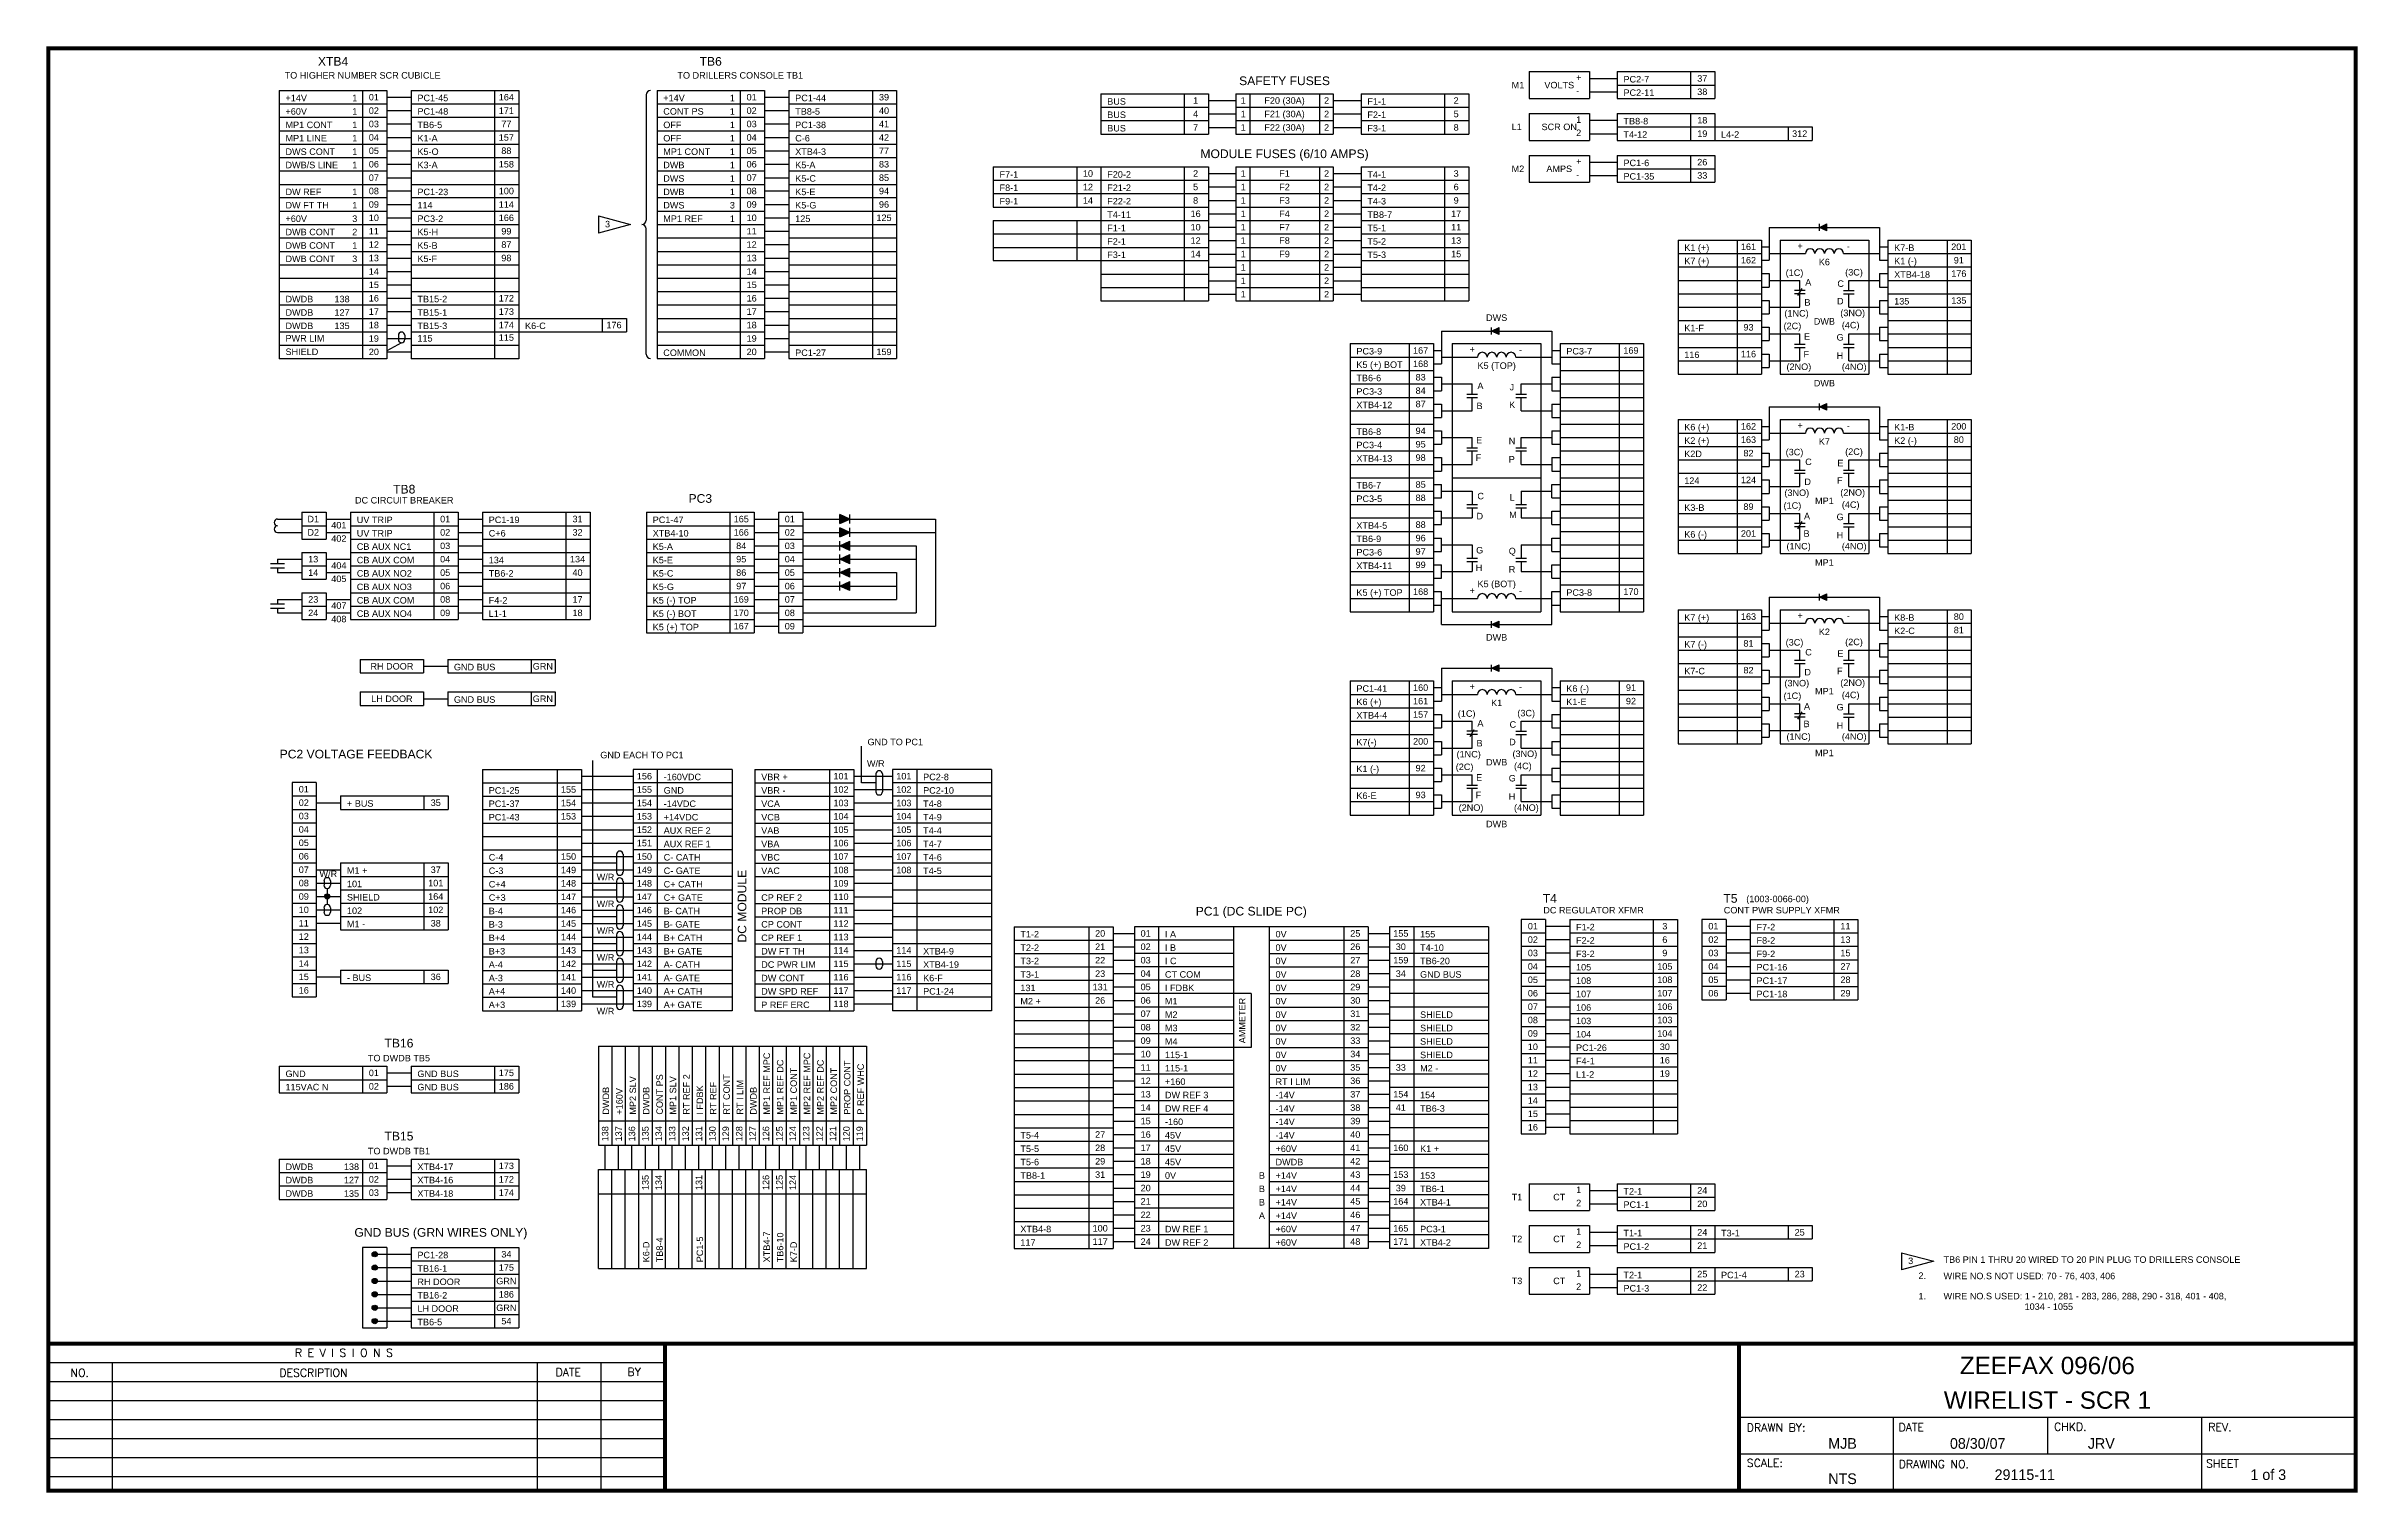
# Model space of a CAD drawing. Extents: x 0.9 to 17.6, y -2.5 to 7.9.
import ezdxf
from ezdxf.enums import TextEntityAlignment as Align

# ---------------------------------------------------------------- set-up
doc = ezdxf.new("R2010")
doc.units = 0
doc.header["$MEASUREMENT"] = 0
doc.layers.get('0').update_dxf_attribs({"linetype": 'CONTINUOUS'})
doc.layers.add('DRAWING', color=7, linetype='CONTINUOUS')
doc.styles.add('A1', font='A1.shx')
doc.styles.add('ROMAND', font='ROMAND.shx')
doc.styles.get("Standard").update_dxf_attribs({"font": 'ARIAL.TTF'})

msp = doc.modelspace()

# ---------------------------------------------------------------- texts
at = {"color": 7}
for s, height, style, p in [('R E V I S I O N S', 0.05763, 'ROMAND', (2.734, -1.531)), ('NO.', 0.0576, 'ROMAND', (1.116, -1.675)), ('DESCRIPTION', 0.05763, 'ROMAND', (2.622, -1.675)), ('DATE', 0.0576, 'ROMAND', (4.613, -1.671)), ('BY', 0.0576, 'ROMAND', (5.131, -1.669)), ('DRAWN BY:', 0.0576, 'ROMAND', (13.199, -2.07)), ('MJB', 0.0769, 'A1', (13.786, -2.194)), ('DATE', 0.0576, 'ROMAND', (14.293, -2.068)), ('08/30/07', 0.0769, 'A1', (14.663, -2.194)), ('CHKD.', 0.0576, 'ROMAND', (15.413, -2.064)), ('JRV', 0.0769, 'A1', (15.657, -2.194)), ('REV.', 0.0576, 'ROMAND', (16.525, -2.067)), ('SCALE:', 0.0576, 'ROMAND', (13.199, -2.325)), ('DRAWING NO.', 0.05763, 'ROMAND', (14.294, -2.333)), ('SHEET', 0.0576, 'ROMAND', (16.509, -2.329)), ('NTS', 0.0769, 'A1', (13.786, -2.448)), ('29115-11', 0.0769, 'A1', (14.985, -2.419)), ('1 of 3', 0.0769, 'A1', (16.829, -2.419))]:
    msp.add_text(s, height=height, dxfattribs=dict(at, style=style)).set_placement(p)
at = {"layer": 'DRAWING', "color": 7}
for s, height, p in [('XTB4', 0.0625, (3.009, 7.773)), ('TB6', 0.0625, (5.731, 7.773)), ('TO HIGHER NUMBER SCR CUBICLE', 0.04688, (3.222, 7.68)), ('TO DRILLERS CONSOLE TB1', 0.04688, (5.944, 7.68)), ('SAFETY FUSES', 0.0625, (9.867, 7.633)), ('MODULE FUSES (6/10 AMPS)', 0.0625, (9.867, 7.107)), ('K6', 0.0469, (13.758, 6.335)), ('DWS', 0.0469, (11.396, 5.934)), ('DWB', 0.0469, (13.758, 5.907)), ('K5 (TOP)', 0.0469, (11.396, 5.588)), ('DWB', 0.0469, (13.758, 5.462)), ('K7', 0.0469, (13.758, 5.041)), ('DC CIRCUIT BREAKER', 0.04688, (3.522, 4.618)), ('TB8', 0.0625, (3.522, 4.69)), ('PC3', 0.0625, (5.656, 4.623)), ('MP1', 0.0469, (13.758, 4.614)), ('MP1', 0.0469, (13.758, 4.169)), ('K5 (BOT)', 0.0469, (11.396, 4.015)), ('DWB', 0.0469, (11.396, 3.63)), ('K2', 0.0469, (13.758, 3.67)), ('K1', 0.0469, (11.396, 3.158)), ('MP1', 0.0469, (13.758, 3.242)), ('MP1', 0.0469, (13.758, 2.797)), ('DWB', 0.0469, (11.396, 2.73)), ('DWB', 0.0469, (11.396, 2.285)), ('PC1 (DC SLIDE PC)', 0.0625, (9.627, 1.649)), ('TB16', 0.0625, (3.484, 0.698)), ('TO DWDB TB5', 0.04688, (3.484, 0.598)), ('TB15', 0.0625, (3.484, 0.028)), ('TO DWDB TB1', 0.04688, (3.484, -0.072)), ('GND BUS (GRN WIRES ONLY)', 0.0625, (3.786, -0.666))]:
    msp.add_text(s, height=height, dxfattribs=at).set_placement(p, align=Align.CENTER)
for s, height, p in [('+', 0.0469, (11.969, 7.663)), ('PC2-7', 0.0469, (12.31, 7.652)), ('+14V', 0.0469, (2.666, 7.517)), ('1', 0.0469, (3.147, 7.517)), ('PC1-45', 0.0469, (3.617, 7.517)), ('+14V', 0.0469, (5.389, 7.517)), ('1', 0.0469, (5.869, 7.517)), ('PC1-44', 0.0469, (6.34, 7.517)), ('BUS', 0.0469, (8.589, 7.492)), ('F1-1', 0.0469, (10.464, 7.492)), ('-', 0.0469, (11.969, 7.568)), ('PC2-11', 0.0469, (12.31, 7.555)), ('+60V', 0.0469, (2.666, 7.42)), ('MP1 CONT', 0.0469, (2.666, 7.323)), ('1', 0.0469, (3.147, 7.42)), ('1', 0.0469, (3.147, 7.323)), ('TB6-5', 0.0469, (3.617, 7.323)), ('PC1-48', 0.0469, (3.617, 7.42)), ('CONT PS', 0.0469, (5.389, 7.42)), ('OFF', 0.0469, (5.389, 7.323)), ('1', 0.0469, (5.869, 7.42)), ('1', 0.0469, (5.869, 7.323)), ('TB8-5', 0.0469, (6.34, 7.42)), ('PC1-38', 0.0469, (6.34, 7.323)), ('BUS', 0.0469, (8.589, 7.396)), ('BUS', 0.0469, (8.589, 7.299)), ('F2-1', 0.0469, (10.464, 7.396)), ('F3-1', 0.0469, (10.464, 7.299)), ('1', 0.0469, (11.969, 7.361)), ('TB8-8', 0.0469, (12.31, 7.35)), ('MP1 LINE', 0.0469, (2.666, 7.227)), ('DWS CONT', 0.0469, (2.666, 7.13)), ('1', 0.0469, (3.147, 7.227)), ('1', 0.0469, (3.147, 7.13)), ('K1-A', 0.0469, (3.617, 7.227)), ('K5-O', 0.0469, (3.617, 7.13)), ('OFF', 0.0469, (5.389, 7.227)), ('MP1 CONT', 0.0469, (5.389, 7.13)), ('1', 0.0469, (5.869, 7.227)), ('1', 0.0469, (5.869, 7.13)), ('XTB4-3', 0.0469, (6.34, 7.13)), ('C-6', 0.0469, (6.34, 7.227)), ('2', 0.0469, (11.969, 7.266)), ('T4-12', 0.0469, (12.31, 7.254)), ('L4-2', 0.0469, (13.013, 7.254)), ('DWB/S LINE', 0.0469, (2.666, 7.034)), ('1', 0.0469, (3.147, 7.034)), ('K3-A', 0.0469, (3.617, 7.034)), ('DWB', 0.0469, (5.389, 7.034)), ('1', 0.0469, (5.869, 7.034)), ('K5-A', 0.0469, (6.34, 7.034)), ('F7-1', 0.0469, (7.813, 6.966)), ('F20-2', 0.0469, (8.589, 6.966)), ('T4-1', 0.0469, (10.464, 6.966)), ('+', 0.0469, (11.969, 7.06)), ('PC1-6', 0.0469, (12.31, 7.049)), ('PC1-35', 0.0469, (12.31, 6.952)), ('DW REF', 0.0469, (2.666, 6.84)), ('1', 0.0469, (3.147, 6.84)), ('PC1-23', 0.0469, (3.617, 6.84)), ('DWS', 0.0469, (5.389, 6.937)), ('DWB', 0.0469, (5.389, 6.84)), ('1', 0.0469, (5.869, 6.937)), ('1', 0.0469, (5.869, 6.84)), ('K5-C', 0.0469, (6.34, 6.937)), ('K5-E', 0.0469, (6.34, 6.84)), ('F8-1', 0.0469, (7.813, 6.87)), ('F21-2', 0.0469, (8.589, 6.87)), ('T4-2', 0.0469, (10.464, 6.87)), ('-', 0.0469, (11.969, 6.965)), ('+60V', 0.0469, (2.666, 6.647)), ('DW FT TH', 0.0469, (2.666, 6.744)), ('3', 0.0469, (3.147, 6.647)), ('1', 0.0469, (3.147, 6.744)), ('114', 0.0469, (3.617, 6.744)), ('PC3-2', 0.0469, (3.617, 6.647)), ('DWS', 0.0469, (5.389, 6.744)), ('MP1 REF', 0.0469, (5.389, 6.647)), ('3', 0.0469, (5.869, 6.744)), ('1', 0.0469, (5.869, 6.647)), ('K5-G', 0.0469, (6.34, 6.744)), ('125', 0.0469, (6.34, 6.647)), ('F9-1', 0.0469, (7.813, 6.773)), ('T4-11', 0.0469, (8.589, 6.676)), ('F22-2', 0.0469, (8.589, 6.773)), ('T4-3', 0.0469, (10.464, 6.773)), ('TB8-7', 0.0469, (10.464, 6.676)), ('DWB CONT', 0.0469, (2.666, 6.551)), ('DWB CONT', 0.0469, (2.666, 6.454)), ('2', 0.0469, (3.147, 6.551)), ('1', 0.0469, (3.147, 6.454)), ('K5-H', 0.0469, (3.617, 6.551)), ('K5-B', 0.0469, (3.617, 6.454)), ('3', 0.0469, (4.969, 6.608)), ('F1-1', 0.0469, (8.589, 6.58)), ('F2-1', 0.0469, (8.589, 6.483)), ('T5-1', 0.0469, (10.464, 6.58)), ('T5-2', 0.0469, (10.464, 6.483)), ('DWB CONT', 0.0469, (2.666, 6.358)), ('3', 0.0469, (3.147, 6.358)), ('K5-F', 0.0469, (3.617, 6.358)), ('F3-1', 0.0469, (8.589, 6.387)), ('T5-3', 0.0469, (10.464, 6.387)), ('K1 (+)', 0.0469, (12.748, 6.438)), ('K7 (+)', 0.0469, (12.748, 6.342)), ('+', 0.0469, (13.564, 6.452)), ('-', 0.0469, (13.92, 6.449)), ('K7-B', 0.0469, (14.261, 6.438)), ('K1 (-)', 0.0469, (14.261, 6.342)), ('(1C)', 0.0469, (13.479, 6.258)), ('A', 0.0469, (13.62, 6.188)), ('C', 0.0469, (13.852, 6.179)), ('(3C)', 0.0469, (13.908, 6.261)), ('XTB4-18', 0.0469, (14.261, 6.245)), ('DWDB', 0.0469, (2.666, 6.068)), ('DWDB', 0.0469, (2.666, 5.971)), ('138', 0.0469, (3.019, 6.068)), ('127', 0.0469, (3.019, 5.971)), ('TB15-2', 0.0469, (3.617, 6.068)), ('TB15-1', 0.0469, (3.617, 5.971)), ('(1NC)', 0.0469, (13.47, 5.965)), ('B', 0.0469, (13.614, 6.044)), ('D', 0.0469, (13.849, 6.053)), ('(3NO)', 0.0469, (13.873, 5.968)), ('135', 0.0469, (14.261, 6.052)), ('DWDB', 0.0469, (2.666, 5.875)), ('PWR LIM', 0.0469, (2.666, 5.785)), ('135', 0.0469, (3.019, 5.875)), ('TB15-3', 0.0469, (3.617, 5.875)), ('115', 0.0469, (3.617, 5.785)), ('K6-C', 0.0469, (4.393, 5.875)), ('K1-F', 0.0469, (12.748, 5.859)), ('(2C)', 0.0469, (13.464, 5.874)), ('E', 0.0469, (13.611, 5.798)), ('G', 0.0469, (13.846, 5.792)), ('(4C)', 0.0469, (13.884, 5.88)), ('SHIELD', 0.0469, (2.666, 5.688)), ('COMMON', 0.0469, (5.389, 5.681)), ('PC1-27', 0.0469, (6.34, 5.681)), ('PC3-9', 0.0469, (10.385, 5.692)), ('+', 0.0469, (11.201, 5.706)), ('-', 0.0469, (11.557, 5.703)), ('PC3-7', 0.0469, (11.898, 5.692)), ('116', 0.0469, (12.748, 5.666)), ('F', 0.0469, (13.608, 5.671)), ('H', 0.0469, (13.846, 5.66)), ('TB6-6', 0.0469, (10.385, 5.499)), ('K5 (+) BOT', 0.0469, (10.385, 5.595)), ('(2NO)', 0.0469, (13.485, 5.58)), ('(4NO)', 0.0469, (13.884, 5.58)), ('XTB4-12', 0.0469, (10.385, 5.305)), ('PC3-3', 0.0469, (10.385, 5.402)), ('A', 0.0469, (11.257, 5.442)), ('B', 0.0469, (11.251, 5.298)), ('J', 0.0469, (11.489, 5.433)), ('K', 0.0469, (11.486, 5.306)), ('K6 (+)', 0.0469, (12.748, 5.145)), ('+', 0.0469, (13.564, 5.159)), ('-', 0.0469, (13.92, 5.156)), ('K1-B', 0.0469, (14.261, 5.145)), ('TB6-8', 0.0469, (10.385, 5.112)), ('PC3-4', 0.0469, (10.385, 5.016)), ('E', 0.0469, (11.248, 5.051)), ('N', 0.0469, (11.483, 5.045)), ('K2 (+)', 0.0469, (12.748, 5.048)), ('K2D', 0.0469, (12.748, 4.952)), ('(3C)', 0.0469, (13.479, 4.965)), ('(2C)', 0.0469, (13.908, 4.968)), ('K2 (-)', 0.0469, (14.261, 5.048)), ('XTB4-13', 0.0469, (10.385, 4.919)), ('F', 0.0469, (11.245, 4.925)), ('P', 0.0469, (11.483, 4.913)), ('C', 0.0469, (13.62, 4.895)), ('E', 0.0469, (13.852, 4.886)), ('TB6-7', 0.0469, (10.385, 4.726)), ('PC3-5', 0.0469, (10.385, 4.629)), ('C', 0.0469, (11.257, 4.648)), ('L', 0.0469, (11.489, 4.639)), ('124', 0.0469, (12.748, 4.759)), ('(3NO)', 0.0469, (13.47, 4.672)), ('D', 0.0469, (13.614, 4.751)), ('F', 0.0469, (13.849, 4.76)), ('(2NO)', 0.0469, (13.873, 4.674)), ('UV TRIP', 0.0469, (3.18, 4.477)), ('PC1-19', 0.0469, (4.131, 4.477)), ('PC1-47', 0.0469, (5.313, 4.477)), ('D', 0.0469, (11.251, 4.504)), ('M', 0.0469, (11.486, 4.513)), ('K3-B', 0.0469, (12.748, 4.565)), ('(1C)', 0.0469, (13.464, 4.58)), ('A', 0.0469, (13.611, 4.504)), ('G', 0.0469, (13.846, 4.498)), ('(4C)', 0.0469, (13.884, 4.586)), ('401', 0.0469, (2.996, 4.438)), ('402', 0.0469, (2.996, 4.342)), ('UV TRIP', 0.0469, (3.18, 4.38)), ('C+6', 0.0469, (4.131, 4.38)), ('XTB4-10', 0.0469, (5.313, 4.38)), ('XTB4-5', 0.0469, (10.385, 4.436)), ('TB6-9', 0.0469, (10.385, 4.34)), ('K6 (-)', 0.0469, (12.748, 4.372)), ('(1NC)', 0.0469, (13.485, 4.287)), ('B', 0.0469, (13.608, 4.378)), ('H', 0.0469, (13.846, 4.366)), ('(4NO)', 0.0469, (13.884, 4.287)), ('404', 0.0469, (2.996, 4.148)), ('CB AUX NC1', 0.0469, (3.18, 4.284)), ('CB AUX COM', 0.0469, (3.18, 4.187)), ('134', 0.0469, (4.131, 4.187)), ('K5-A', 0.0469, (5.313, 4.284)), ('K5-E', 0.0469, (5.313, 4.187)), ('XTB4-11', 0.0469, (10.385, 4.146)), ('PC3-6', 0.0469, (10.385, 4.243)), ('H', 0.0469, (11.245, 4.131)), ('G', 0.0469, (11.248, 4.258)), ('Q', 0.0469, (11.483, 4.252)), ('R', 0.0469, (11.483, 4.12)), ('405', 0.0469, (2.996, 4.052)), ('CB AUX NO2', 0.0469, (3.18, 4.091)), ('CB AUX NO3', 0.0469, (3.18, 3.994)), ('TB6-2', 0.0469, (4.131, 4.091)), ('K5-C', 0.0469, (5.313, 4.091)), ('K5-G', 0.0469, (5.313, 3.994)), ('K5 (+) TOP', 0.0469, (10.385, 3.953)), ('+', 0.0469, (11.201, 3.967)), ('PC3-8', 0.0469, (11.898, 3.953)), ('407', 0.0469, (2.996, 3.859)), ('CB AUX COM', 0.0469, (3.18, 3.897)), ('CB AUX NO4', 0.0469, (3.18, 3.801)), ('F4-2', 0.0469, (4.131, 3.897)), ('L1-1', 0.0469, (4.131, 3.801)), ('K5 (-) TOP', 0.0469, (5.313, 3.897)), ('K5 (-) BOT', 0.0469, (5.313, 3.801)), ('-', 0.0469, (11.557, 3.964)), ('408', 0.0469, (2.996, 3.762)), ('K5 (+) TOP', 0.0469, (5.313, 3.704)), ('K7 (+)', 0.0469, (12.748, 3.773)), ('+', 0.0469, (13.564, 3.787)), ('-', 0.0469, (13.92, 3.784)), ('K8-B', 0.0469, (14.261, 3.773)), ('K2-C', 0.0469, (14.261, 3.677)), ('K7 (-)', 0.0469, (12.748, 3.58)), ('(3C)', 0.0469, (13.479, 3.594)), ('C', 0.0469, (13.62, 3.523)), ('E', 0.0469, (13.852, 3.514)), ('(2C)', 0.0469, (13.908, 3.597)), ('GND BUS', 0.0469, (3.88, 3.416)), ('K7-C', 0.0469, (12.748, 3.387)), ('(3NO)', 0.0469, (13.47, 3.3)), ('D', 0.0469, (13.614, 3.379)), ('F', 0.0469, (13.849, 3.388)), ('(2NO)', 0.0469, (13.873, 3.303)), ('GND BUS', 0.0469, (3.88, 3.182)), ('PC1-41', 0.0469, (10.385, 3.261)), ('K6 (+)', 0.0469, (10.385, 3.165)), ('+', 0.0469, (11.201, 3.275)), ('-', 0.0469, (11.557, 3.272)), ('K6 (-)', 0.0469, (11.898, 3.261)), ('K1-E', 0.0469, (11.898, 3.165)), ('(1C)', 0.0469, (13.464, 3.209)), ('A', 0.0469, (13.611, 3.133)), ('G', 0.0469, (13.846, 3.127)), ('(4C)', 0.0469, (13.884, 3.215)), ('XTB4-4', 0.0469, (10.385, 3.068)), ('(1C)', 0.0469, (11.116, 3.081)), ('A', 0.0469, (11.257, 3.011)), ('C', 0.0469, (11.489, 3.002)), ('(3C)', 0.0469, (11.545, 3.084)), ('B', 0.0469, (13.608, 3.006)), ('H', 0.0469, (13.846, 2.995)), ('PC2 VOLTAGE FEEDBACK', 0.0625, (2.624, 2.781)), ('GND TO PC1', 0.0469, (6.861, 2.876)), ('K7(-)', 0.0469, (10.385, 2.875)), ('(1NC)', 0.0469, (11.107, 2.788)), ('B', 0.0469, (11.251, 2.867)), ('D', 0.0469, (11.486, 2.876)), ('(3NO)', 0.0469, (11.51, 2.791)), ('(1NC)', 0.0469, (13.485, 2.915)), ('(4NO)', 0.0469, (13.884, 2.915)), ('GND EACH TO PC1', 0.04688, (4.935, 2.782)), ('-160VDC', 0.0469, (5.392, 2.624)), ('VBR +', 0.0469, (6.095, 2.624)), ('W/R', 0.0469, (6.857, 2.721)), ('PC2-8', 0.0469, (7.262, 2.624)), ('K1 (-)', 0.0469, (10.385, 2.682)), ('(2C)', 0.0469, (11.101, 2.697)), ('E', 0.0469, (11.248, 2.621)), ('(4C)', 0.0469, (11.521, 2.703)), ('PC1-25', 0.0469, (4.131, 2.527)), ('GND', 0.0469, (5.392, 2.527)), ('VBR -', 0.0469, (6.095, 2.527)), ('PC2-10', 0.0469, (7.262, 2.527)), ('K6-E', 0.0469, (10.385, 2.489)), ('F', 0.0469, (11.245, 2.494)), ('G', 0.0469, (11.483, 2.615)), ('H', 0.0469, (11.483, 2.483)), ('+ BUS', 0.0469, (3.109, 2.433)), ('PC1-37', 0.0469, (4.131, 2.431)), ('PC1-43', 0.0469, (4.131, 2.334)), ('-14VDC', 0.0469, (5.392, 2.431)), ('+14VDC', 0.0469, (5.392, 2.334)), ('VCA', 0.0469, (6.095, 2.431)), ('VCB', 0.0469, (6.095, 2.334)), ('T4-8', 0.0469, (7.262, 2.431)), ('T4-9', 0.0469, (7.262, 2.334)), ('(2NO)', 0.0469, (11.122, 2.403)), ('(4NO)', 0.0469, (11.521, 2.403)), ('AUX REF 2', 0.0469, (5.392, 2.238)), ('AUX REF 1', 0.0469, (5.392, 2.141)), ('VAB', 0.0469, (6.095, 2.238)), ('VBA', 0.0469, (6.095, 2.141)), ('T4-4', 0.0469, (7.262, 2.238)), ('T4-7', 0.0469, (7.262, 2.141)), ('C-4', 0.0469, (4.131, 2.045)), ('C- CATH', 0.0469, (5.392, 2.045)), ('VBC', 0.0469, (6.095, 2.045)), ('T4-6', 0.0469, (7.262, 2.045)), ('W/R', 0.0469, (2.911, 1.926)), ('M1 +', 0.0469, (3.109, 1.95)), ('101', 0.0469, (3.109, 1.853)), ('C-3', 0.0469, (4.131, 1.948)), ('C+4', 0.0469, (4.131, 1.851)), ('W/R', 0.0469, (4.909, 1.903)), ('C- GATE', 0.0469, (5.392, 1.948)), ('C+ CATH', 0.0469, (5.392, 1.851)), ('VAC', 0.0469, (6.095, 1.948)), ('T4-5', 0.0469, (7.262, 1.948)), ('SHIELD', 0.0469, (3.109, 1.757)), ('102', 0.0469, (3.109, 1.66)), ('C+3', 0.0469, (4.131, 1.755)), ('B-4', 0.0469, (4.131, 1.658)), ('W/R', 0.0469, (4.909, 1.71)), ('C+ GATE', 0.0469, (5.392, 1.755)), ('B- CATH', 0.0469, (5.392, 1.658)), ('CP REF 2', 0.0469, (6.095, 1.755)), ('PROP DB', 0.0469, (6.095, 1.658)), ('T4', 0.0625, (11.728, 1.741)), ('DC REGULATOR XFMR', 0.04688, (11.732, 1.664)), ('T5', 0.0625, (13.03, 1.741)), ('CONT PWR SUPPLY XFMR', 0.04688, (13.033, 1.664)), ('(1003-0066-00)', 0.04688, (13.195, 1.745)), ('M1 -', 0.0469, (3.109, 1.564)), ('B-3', 0.0469, (4.131, 1.562)), ('B+4', 0.0469, (4.131, 1.465)), ('W/R', 0.0469, (4.909, 1.517)), ('B- GATE', 0.0469, (5.392, 1.562)), ('B+ CATH', 0.0469, (5.392, 1.465)), ('CP CONT', 0.0469, (6.095, 1.562)), ('CP REF 1', 0.0469, (6.095, 1.465)), ('T1-2', 0.0469, (7.963, 1.491)), ('I A', 0.0469, (9.005, 1.491)), ('0V', 0.0469, (9.802, 1.491)), ('155', 0.0469, (10.844, 1.491)), ('F1-2', 0.0469, (11.968, 1.542)), ('F7-2', 0.0469, (13.269, 1.542)), ('B+3', 0.0469, (4.131, 1.368)), ('W/R', 0.0469, (4.909, 1.324)), ('B+ GATE', 0.0469, (5.392, 1.368)), ('DW FT TH', 0.0469, (6.095, 1.368)), ('XTB4-9', 0.0469, (7.262, 1.368)), ('T2-2', 0.0469, (7.963, 1.394)), ('T3-2', 0.0469, (7.963, 1.298)), ('I B', 0.0469, (9.005, 1.394)), ('I C', 0.0469, (9.005, 1.298)), ('0V', 0.0469, (9.802, 1.394)), ('0V', 0.0469, (9.802, 1.298)), ('T4-10', 0.0469, (10.844, 1.394)), ('TB6-20', 0.0469, (10.844, 1.298)), ('F2-2', 0.0469, (11.968, 1.446)), ('F3-2', 0.0469, (11.968, 1.349)), ('F8-2', 0.0469, (13.269, 1.446)), ('F9-2', 0.0469, (13.269, 1.349)), ('- BUS', 0.0469, (3.109, 1.177)), ('A-4', 0.0469, (4.131, 1.272)), ('A-3', 0.0469, (4.131, 1.175)), ('W/R', 0.0469, (4.909, 1.13)), ('A- CATH', 0.0469, (5.392, 1.272)), ('A- GATE', 0.0469, (5.392, 1.175)), ('DC PWR LIM', 0.0469, (6.095, 1.272)), ('DW CONT', 0.0469, (6.095, 1.175)), ('XTB4-19', 0.0469, (7.262, 1.272)), ('K6-F', 0.0469, (7.262, 1.175)), ('T3-1', 0.0469, (7.963, 1.201)), ('CT COM', 0.0469, (9.005, 1.201)), ('0V', 0.0469, (9.802, 1.201)), ('GND BUS', 0.0469, (10.844, 1.201)), ('105', 0.0469, (11.968, 1.253)), ('108', 0.0469, (11.968, 1.156)), ('PC1-16', 0.0469, (13.269, 1.253)), ('PC1-17', 0.0469, (13.269, 1.156)), ('A+4', 0.0469, (4.131, 1.079)), ('A+3', 0.0469, (4.131, 0.982)), ('A+ CATH', 0.0469, (5.392, 1.079)), ('A+ GATE', 0.0469, (5.392, 0.982)), ('DW SPD REF', 0.0469, (6.095, 1.079)), ('P REF ERC', 0.0469, (6.095, 0.982)), ('PC1-24', 0.0469, (7.262, 1.079)), ('131', 0.0469, (7.963, 1.104)), ('M2 +', 0.0469, (7.963, 1.008)), ('M1', 0.0469, (9.005, 1.008)), ('I FDBK', 0.0469, (9.005, 1.104)), ('0V', 0.0469, (9.802, 1.104)), ('0V', 0.0469, (9.802, 1.008)), ('107', 0.0469, (11.968, 1.06)), ('106', 0.0469, (11.968, 0.963)), ('PC1-18', 0.0469, (13.269, 1.06)), ('W/R', 0.0469, (4.909, 0.937)), ('M2', 0.0469, (9.005, 0.911)), ('M3', 0.0469, (9.005, 0.815)), ('0V', 0.0469, (9.802, 0.911)), ('0V', 0.0469, (9.802, 0.815)), ('SHIELD', 0.0469, (10.844, 0.911)), ('SHIELD', 0.0469, (10.844, 0.815)), ('103', 0.0469, (11.968, 0.866)), ('M4', 0.0469, (9.005, 0.718)), ('115-1', 0.0469, (9.005, 0.621)), ('0V', 0.0469, (9.802, 0.718)), ('0V', 0.0469, (9.802, 0.621)), ('SHIELD', 0.0469, (10.844, 0.718)), ('SHIELD', 0.0469, (10.844, 0.621)), ('104', 0.0469, (11.968, 0.77)), ('PC1-26', 0.0469, (11.968, 0.673)), ('GND', 0.0469, (2.666, 0.485)), ('GND BUS', 0.0469, (3.617, 0.485)), ('115-1', 0.0469, (9.005, 0.525)), ('0V', 0.0469, (9.802, 0.525)), ('M2 -', 0.0469, (10.844, 0.525)), ('F4-1', 0.0469, (11.968, 0.577)), ('L1-2', 0.0469, (11.968, 0.48)), ('115VAC N', 0.0469, (2.666, 0.389)), ('GND BUS', 0.0469, (3.617, 0.389)), ('+160', 0.0469, (9.005, 0.428)), ('DW REF 3', 0.0469, (9.005, 0.332)), ('-14V', 0.0469, (9.802, 0.332)), ('RT I LIM', 0.0469, (9.802, 0.428)), ('154', 0.0469, (10.844, 0.332)), ('-160', 0.0469, (9.005, 0.139)), ('DW REF 4', 0.0469, (9.005, 0.235)), ('-14V', 0.0469, (9.802, 0.235)), ('-14V', 0.0469, (9.802, 0.139)), ('TB6-3', 0.0469, (10.844, 0.235)), ('T5-4', 0.0469, (7.963, 0.042)), ('45V', 0.0469, (9.005, 0.042)), ('-14V', 0.0469, (9.802, 0.042)), ('DWDB', 0.0469, (2.666, -0.185)), ('138', 0.0469, (3.087, -0.185)), ('XTB4-17', 0.0469, (3.617, -0.185)), ('T5-5', 0.0469, (7.963, -0.055)), ('T5-6', 0.0469, (7.963, -0.151)), ('45V', 0.0469, (9.005, -0.055)), ('45V', 0.0469, (9.005, -0.151)), ('+60V', 0.0469, (9.802, -0.055)), ('DWDB', 0.0469, (9.802, -0.151)), ('K1 +', 0.0469, (10.844, -0.055)), ('DWDB', 0.0469, (2.666, -0.281)), ('DWDB', 0.0469, (2.666, -0.378)), ('127', 0.0469, (3.087, -0.281)), ('135', 0.0469, (3.087, -0.378)), ('XTB4-16', 0.0469, (3.617, -0.281)), ('XTB4-18', 0.0469, (3.617, -0.378)), ('TB8-1', 0.0469, (7.963, -0.248)), ('0V', 0.0469, (9.005, -0.248)), ('B', 0.0469, (9.682, -0.248)), ('B', 0.0469, (9.682, -0.344)), ('+14V', 0.0469, (9.802, -0.248)), ('+14V', 0.0469, (9.802, -0.344)), ('TB6-1', 0.0469, (10.844, -0.344)), ('153', 0.0469, (10.844, -0.248)), ('1', 0.0469, (11.969, -0.351)), ('T2-1', 0.0469, (12.31, -0.362)), ('A', 0.0469, (9.682, -0.538)), ('B', 0.0469, (9.682, -0.441)), ('+14V', 0.0469, (9.802, -0.441)), ('+14V', 0.0469, (9.802, -0.538)), ('XTB4-1', 0.0469, (10.844, -0.441)), ('2', 0.0469, (11.969, -0.446)), ('PC1-1', 0.0469, (12.31, -0.458)), ('XTB4-8', 0.0469, (7.963, -0.634)), ('DW REF 1', 0.0469, (9.005, -0.634)), ('+60V', 0.0469, (9.802, -0.634)), ('PC3-1', 0.0469, (10.844, -0.634)), ('1', 0.0469, (11.969, -0.652)), ('T1-1', 0.0469, (12.31, -0.663)), ('T3-1', 0.0469, (13.013, -0.663)), ('PC1-28', 0.0469, (3.617, -0.821)), ('117', 0.0469, (7.963, -0.731)), ('DW REF 2', 0.0469, (9.005, -0.731)), ('+60V', 0.0469, (9.802, -0.731)), ('XTB4-2', 0.0469, (10.844, -0.731)), ('2', 0.0469, (11.969, -0.747)), ('PC1-2', 0.0469, (12.31, -0.76)), ('3', 0.0469, (14.362, -0.863)), ('TB6 PIN 1 THRU 20 WIRED TO 20 PIN PLUG TO DRILLERS CONSOLE', 0.04688, (14.617, -0.854)), ('TB16-1', 0.0469, (3.617, -0.918)), ('RH DOOR', 0.0469, (3.617, -1.014)), ('1', 0.0469, (11.969, -0.954)), ('T2-1', 0.0469, (12.31, -0.965)), ('PC1-4', 0.0469, (13.013, -0.965)), ('2.', 0.0469, (14.436, -0.97)), ('WIRE NO.S NOT USED: 70 - 76, 403, 406', 0.04688, (14.617, -0.972)), ('TB16-2', 0.0469, (3.617, -1.111)), ('LH DOOR', 0.0469, (3.617, -1.207)), ('2', 0.0469, (11.969, -1.049)), ('PC1-3', 0.0469, (12.31, -1.061)), ('1.', 0.0469, (14.436, -1.118)), ('WIRE NO.S USED: 1 - 210, 281 - 283, 286, 288, 290 - 318, 401 - 408,', 0.04688, (14.617, -1.117)), ('1034 - 1055', 0.04688, (15.201, -1.193)), ('TB6-5', 0.0469, (3.617, -1.304))]:
    msp.add_text(s, height=height, dxfattribs=at).set_placement(p)
for s, p in [('37', (12.878, 7.681)), ('01', (3.303, 7.546)), ('164', (4.258, 7.546)), ('01', (6.026, 7.546)), ('39', (6.98, 7.546)), ('1', (9.226, 7.522)), ('1', (9.569, 7.522)), ('F20 (30A)', (9.867, 7.522)), ('2', (10.17, 7.522)), ('2', (11.104, 7.522)), ('VOLTS', (11.847, 7.633)), ('38', (12.878, 7.585)), ('02', (3.303, 7.449)), ('03', (3.303, 7.353)), ('171', (4.258, 7.449)), ('77', (4.258, 7.353)), ('02', (6.026, 7.449)), ('03', (6.026, 7.353)), ('40', (6.98, 7.449)), ('41', (6.98, 7.353)), ('4', (9.226, 7.425)), ('7', (9.226, 7.328)), ('1', (9.569, 7.425)), ('1', (9.569, 7.328)), ('F21 (30A)', (9.867, 7.425)), ('F22 (30A)', (9.867, 7.328)), ('2', (10.17, 7.425)), ('2', (10.17, 7.328)), ('5', (11.104, 7.425)), ('8', (11.104, 7.328)), ('SCR ON', (11.847, 7.332)), ('18', (12.878, 7.38)), ('04', (3.303, 7.256)), ('05', (3.303, 7.16)), ('157', (4.258, 7.256)), ('88', (4.258, 7.16)), ('04', (6.026, 7.256)), ('05', (6.026, 7.16)), ('42', (6.98, 7.256)), ('77', (6.98, 7.16)), ('19', (12.878, 7.283)), ('312', (13.58, 7.283)), ('06', (3.303, 7.063)), ('158', (4.258, 7.063)), ('06', (6.026, 7.063)), ('83', (6.98, 7.063)), ('10', (8.45, 6.996)), ('2', (9.226, 6.996)), ('1', (9.569, 6.996)), ('F1', (9.867, 6.996)), ('2', (10.17, 6.996)), ('3', (11.104, 6.996)), ('AMPS', (11.847, 7.03)), ('26', (12.878, 7.078)), ('33', (12.878, 6.982)), ('07', (3.303, 6.966)), ('08', (3.303, 6.87)), ('100', (4.258, 6.87)), ('07', (6.026, 6.966)), ('08', (6.026, 6.87)), ('85', (6.98, 6.966)), ('94', (6.98, 6.87)), ('12', (8.45, 6.899)), ('5', (9.226, 6.899)), ('1', (9.569, 6.899)), ('F2', (9.867, 6.899)), ('2', (10.17, 6.899)), ('6', (11.104, 6.899)), ('09', (3.303, 6.773)), ('10', (3.303, 6.677)), ('114', (4.258, 6.773)), ('166', (4.258, 6.677)), ('09', (6.026, 6.773)), ('10', (6.026, 6.677)), ('125', (6.98, 6.677)), ('96', (6.98, 6.773)), ('14', (8.45, 6.802)), ('16', (9.226, 6.706)), ('8', (9.226, 6.802)), ('1', (9.569, 6.802)), ('1', (9.569, 6.706)), ('F3', (9.867, 6.802)), ('F4', (9.867, 6.706)), ('2', (10.17, 6.802)), ('2', (10.17, 6.706)), ('17', (11.104, 6.706)), ('9', (11.104, 6.802)), ('11', (3.303, 6.58)), ('12', (3.303, 6.484)), ('99', (4.258, 6.58)), ('87', (4.258, 6.484)), ('11', (6.026, 6.58)), ('12', (6.026, 6.484)), ('10', (9.226, 6.609)), ('12', (9.226, 6.513)), ('1', (9.569, 6.609)), ('1', (9.569, 6.513)), ('F7', (9.867, 6.609)), ('F8', (9.867, 6.513)), ('2', (10.17, 6.609)), ('2', (10.17, 6.513)), ('11', (11.104, 6.609)), ('13', (11.104, 6.513)), ('13', (3.303, 6.387)), ('98', (4.258, 6.387)), ('13', (6.026, 6.387)), ('14', (9.226, 6.416)), ('1', (9.569, 6.416)), ('1', (9.569, 6.32)), ('F9', (9.867, 6.416)), ('2', (10.17, 6.416)), ('2', (10.17, 6.32)), ('15', (11.104, 6.416)), ('161', (13.211, 6.468)), ('162', (13.211, 6.371)), ('201', (14.727, 6.468)), ('91', (14.727, 6.371)), ('14', (3.303, 6.29)), ('15', (3.303, 6.194)), ('14', (6.026, 6.29)), ('15', (6.026, 6.194)), ('1', (9.569, 6.223)), ('2', (10.17, 6.223)), ('176', (14.727, 6.275)), ('16', (3.303, 6.097)), ('17', (3.303, 6.001)), ('172', (4.258, 6.097)), ('173', (4.258, 6.001)), ('16', (6.026, 6.097)), ('17', (6.026, 6.001)), ('1', (9.569, 6.126)), ('2', (10.17, 6.126)), ('135', (14.727, 6.081)), ('18', (3.303, 5.904)), ('19', (3.303, 5.807)), ('174', (4.258, 5.904)), ('115', (4.258, 5.814)), ('176', (5.034, 5.904)), ('18', (6.026, 5.904)), ('19', (6.026, 5.807)), ('93', (13.211, 5.888)), ('20', (3.303, 5.711)), ('20', (6.026, 5.711)), ('159', (6.98, 5.711)), ('167', (10.848, 5.721)), ('169', (12.364, 5.721)), ('116', (13.211, 5.695)), ('168', (10.848, 5.625)), ('83', (10.848, 5.528)), ('84', (10.848, 5.431)), ('87', (10.848, 5.335)), ('94', (10.848, 5.142)), ('162', (13.211, 5.174)), ('200', (14.727, 5.174)), ('95', (10.848, 5.045)), ('163', (13.211, 5.078)), ('82', (13.211, 4.981)), ('80', (14.727, 5.078)), ('98', (10.848, 4.949)), ('85', (10.848, 4.755)), ('88', (10.848, 4.659)), ('124', (13.211, 4.788)), ('D1', (2.866, 4.506)), ('01', (3.817, 4.506)), ('31', (4.771, 4.506)), ('165', (5.951, 4.506)), ('01', (6.301, 4.506)), ('89', (13.211, 4.595)), ('D2', (2.866, 4.41)), ('02', (3.817, 4.41)), ('03', (3.817, 4.313)), ('32', (4.771, 4.41)), ('166', (5.951, 4.41)), ('84', (5.951, 4.313)), ('02', (6.301, 4.41)), ('03', (6.301, 4.313)), ('88', (10.848, 4.466)), ('96', (10.848, 4.369)), ('201', (13.211, 4.402)), ('13', (2.866, 4.217)), ('04', (3.817, 4.217)), ('134', (4.771, 4.217)), ('95', (5.951, 4.217)), ('04', (6.301, 4.217)), ('97', (10.848, 4.272)), ('99', (10.848, 4.176)), ('14', (2.866, 4.12)), ('05', (3.817, 4.12)), ('06', (3.817, 4.023)), ('40', (4.771, 4.12)), ('86', (5.951, 4.12)), ('97', (5.951, 4.023)), ('05', (6.301, 4.12)), ('06', (6.301, 4.023)), ('168', (10.848, 3.983)), ('170', (12.364, 3.983)), ('23', (2.866, 3.927)), ('24', (2.866, 3.83)), ('08', (3.817, 3.927)), ('09', (3.817, 3.83)), ('17', (4.771, 3.927)), ('18', (4.771, 3.83)), ('169', (5.951, 3.927)), ('170', (5.951, 3.83)), ('07', (6.301, 3.927)), ('08', (6.301, 3.83)), ('167', (5.951, 3.734)), ('09', (6.301, 3.734)), ('163', (13.211, 3.803)), ('80', (14.727, 3.803)), ('81', (14.727, 3.706)), ('81', (13.211, 3.61)), ('RH DOOR', (3.433, 3.445)), ('GRN', (4.521, 3.445)), ('82', (13.211, 3.417)), ('LH DOOR', (3.433, 3.211)), ('GRN', (4.521, 3.211)), ('160', (10.848, 3.291)), ('161', (10.848, 3.194)), ('91', (12.364, 3.291)), ('92', (12.364, 3.194)), ('157', (10.848, 3.098)), ('200', (10.848, 2.904)), ('156', (5.253, 2.653)), ('101', (6.67, 2.653)), ('101', (7.123, 2.653)), ('92', (10.848, 2.711)), ('01', (2.798, 2.559)), ('155', (4.706, 2.557)), ('155', (5.253, 2.557)), ('102', (6.67, 2.557)), ('102', (7.123, 2.557)), ('93', (10.848, 2.518)), ('02', (2.798, 2.462)), ('03', (2.798, 2.366)), ('35', (3.749, 2.462)), ('154', (4.706, 2.46)), ('153', (4.706, 2.364)), ('154', (5.253, 2.46)), ('153', (5.253, 2.364)), ('103', (6.67, 2.46)), ('104', (6.67, 2.364)), ('103', (7.123, 2.46)), ('104', (7.123, 2.364)), ('04', (2.798, 2.269)), ('05', (2.798, 2.173)), ('152', (5.253, 2.267)), ('151', (5.253, 2.171)), ('105', (6.67, 2.267)), ('106', (6.67, 2.171)), ('105', (7.123, 2.267)), ('106', (7.123, 2.171)), ('06', (2.798, 2.076)), ('07', (2.798, 1.979)), ('37', (3.749, 1.979)), ('150', (4.706, 2.074)), ('149', (4.706, 1.977)), ('150', (5.253, 2.074)), ('149', (5.253, 1.977)), ('107', (6.67, 2.074)), ('108', (6.67, 1.977)), ('107', (7.123, 2.074)), ('108', (7.123, 1.977)), ('08', (2.798, 1.883)), ('101', (3.749, 1.883)), ('148', (4.706, 1.881)), ('148', (5.253, 1.881)), ('109', (6.67, 1.881)), ('09', (2.798, 1.786)), ('10', (2.798, 1.69)), ('164', (3.749, 1.786)), ('102', (3.749, 1.69)), ('147', (4.706, 1.784)), ('146', (4.706, 1.688)), ('147', (5.253, 1.784)), ('146', (5.253, 1.688)), ('110', (6.67, 1.784)), ('111', (6.67, 1.688)), ('11', (2.798, 1.593)), ('12', (2.798, 1.497)), ('38', (3.749, 1.593)), ('145', (4.706, 1.591)), ('144', (4.706, 1.494)), ('145', (5.253, 1.591)), ('144', (5.253, 1.494)), ('112', (6.67, 1.591)), ('113', (6.67, 1.494)), ('20', (8.538, 1.52)), ('01', (8.866, 1.52)), ('25', (10.377, 1.52)), ('155', (10.705, 1.52)), ('01', (11.657, 1.572)), ('3', (12.608, 1.572)), ('01', (12.958, 1.572)), ('11', (13.91, 1.572)), ('13', (2.798, 1.4)), ('143', (4.706, 1.398)), ('143', (5.253, 1.398)), ('114', (6.67, 1.398)), ('114', (7.123, 1.398)), ('21', (8.538, 1.424)), ('22', (8.538, 1.327)), ('02', (8.866, 1.424)), ('03', (8.866, 1.327)), ('26', (10.377, 1.424)), ('27', (10.377, 1.327)), ('159', (10.705, 1.327)), ('30', (10.705, 1.424)), ('02', (11.657, 1.475)), ('03', (11.657, 1.379)), ('6', (12.608, 1.475)), ('9', (12.608, 1.379)), ('02', (12.958, 1.475)), ('03', (12.958, 1.379)), ('13', (13.91, 1.475)), ('15', (13.91, 1.379)), ('14', (2.798, 1.303)), ('15', (2.798, 1.207)), ('36', (3.749, 1.207)), ('142', (4.706, 1.301)), ('141', (4.706, 1.205)), ('142', (5.253, 1.301)), ('141', (5.253, 1.205)), ('115', (6.67, 1.301)), ('116', (6.67, 1.205)), ('115', (7.123, 1.301)), ('116', (7.123, 1.205)), ('23', (8.538, 1.23)), ('04', (8.866, 1.23)), ('28', (10.377, 1.23)), ('34', (10.705, 1.23)), ('04', (11.657, 1.282)), ('05', (11.657, 1.186)), ('105', (12.608, 1.282)), ('108', (12.608, 1.186)), ('04', (12.958, 1.282)), ('05', (12.958, 1.186)), ('27', (13.91, 1.282)), ('28', (13.91, 1.186)), ('16', (2.798, 1.11)), ('140', (4.706, 1.108)), ('139', (4.706, 1.012)), ('140', (5.253, 1.108)), ('139', (5.253, 1.012)), ('117', (6.67, 1.108)), ('118', (6.67, 1.012)), ('117', (7.123, 1.108)), ('131', (8.538, 1.134)), ('26', (8.538, 1.037)), ('05', (8.866, 1.134)), ('06', (8.866, 1.037)), ('30', (10.377, 1.037)), ('29', (10.377, 1.134)), ('06', (11.657, 1.089)), ('07', (11.657, 0.992)), ('107', (12.608, 1.089)), ('106', (12.608, 0.992)), ('06', (12.958, 1.089)), ('29', (13.91, 1.089)), ('07', (8.866, 0.941)), ('08', (8.866, 0.844)), ('31', (10.377, 0.941)), ('32', (10.377, 0.844)), ('08', (11.657, 0.896)), ('103', (12.608, 0.896)), ('09', (8.866, 0.747)), ('10', (8.866, 0.651)), ('33', (10.377, 0.747)), ('34', (10.377, 0.651)), ('09', (11.657, 0.799)), ('10', (11.657, 0.703)), ('104', (12.608, 0.799)), ('30', (12.608, 0.703)), ('01', (3.303, 0.515)), ('175', (4.258, 0.515)), ('11', (8.866, 0.554)), ('35', (10.377, 0.554)), ('33', (10.705, 0.554)), ('11', (11.657, 0.606)), ('12', (11.657, 0.51)), ('16', (12.608, 0.606)), ('19', (12.608, 0.51)), ('02', (3.303, 0.418)), ('186', (4.258, 0.418)), ('12', (8.866, 0.458)), ('13', (8.866, 0.361)), ('36', (10.377, 0.458)), ('37', (10.377, 0.361)), ('154', (10.705, 0.361)), ('13', (11.657, 0.413)), ('14', (11.657, 0.316)), ('14', (8.866, 0.265)), ('15', (8.866, 0.168)), ('38', (10.377, 0.265)), ('39', (10.377, 0.168)), ('41', (10.705, 0.265)), ('15', (11.657, 0.22)), ('27', (8.538, 0.071)), ('16', (8.866, 0.071)), ('40', (10.377, 0.071)), ('16', (11.657, 0.123)), ('01', (3.303, -0.155)), ('173', (4.258, -0.155)), ('28', (8.538, -0.025)), ('29', (8.538, -0.122)), ('17', (8.866, -0.025)), ('18', (8.866, -0.122)), ('41', (10.377, -0.025)), ('42', (10.377, -0.122)), ('160', (10.705, -0.025)), ('02', (3.303, -0.252)), ('03', (3.303, -0.348)), ('172', (4.258, -0.252)), ('174', (4.258, -0.348)), ('31', (8.538, -0.218)), ('20', (8.866, -0.315)), ('19', (8.866, -0.218)), ('43', (10.377, -0.218)), ('44', (10.377, -0.315)), ('153', (10.705, -0.218)), ('39', (10.705, -0.315)), ('24', (12.878, -0.332)), ('21', (8.866, -0.411)), ('22', (8.866, -0.508)), ('45', (10.377, -0.411)), ('46', (10.377, -0.508)), ('164', (10.705, -0.411)), ('CT', (11.847, -0.38)), ('20', (12.878, -0.429)), ('100', (8.538, -0.605)), ('23', (8.866, -0.605)), ('47', (10.377, -0.605)), ('165', (10.705, -0.605)), ('CT', (11.847, -0.682)), ('24', (12.878, -0.634)), ('25', (13.58, -0.634)), ('34', (4.258, -0.792)), ('117', (8.538, -0.701)), ('24', (8.866, -0.701)), ('48', (10.377, -0.701)), ('171', (10.705, -0.701)), ('21', (12.878, -0.73)), ('GRN', (4.258, -0.985)), ('175', (4.258, -0.888)), ('CT', (11.847, -0.984)), ('25', (12.878, -0.935)), ('23', (13.58, -0.935)), ('GRN', (4.258, -1.178)), ('186', (4.258, -1.081)), ('22', (12.878, -1.032)), ('54', (4.258, -1.274))]:
    msp.add_text(s, height=0.0469, dxfattribs=at).set_placement(p, align=Align.MIDDLE_CENTER)
for s, p in [('M1', (11.504, 7.633)), ('L1', (11.504, 7.332)), ('M2', (11.504, 7.03)), ('T1', (11.504, -0.38)), ('T2', (11.504, -0.682)), ('T3', (11.504, -0.984))]:
    msp.add_text(s, height=0.0469, dxfattribs=at).set_placement(p, align=Align.MIDDLE_LEFT)
for s, height, p in [('DC MODULE', 0.0625, (5.988, 1.454)), ('CONT PS', 0.0469, (5.386, 0.214)), ('RT REF 2', 0.0469, (5.579, 0.214)), ('RT CONT', 0.0469, (5.869, 0.214)), ('MP1 REF MPC', 0.04688, (6.158, 0.214)), ('MP1 REF DC', 0.0469, (6.255, 0.214)), ('MP1 CONT', 0.0469, (6.352, 0.214)), ('MP2 REF MPC', 0.04688, (6.448, 0.214)), ('MP2 REF DC', 0.0469, (6.545, 0.214)), ('MP2 CONT', 0.0469, (6.641, 0.214)), ('PROP CONT', 0.0469, (6.738, 0.214)), ('P REF WHC', 0.0469, (6.835, 0.214)), ('DWDB', 0.0469, (4.999, 0.214)), ('+160V', 0.0469, (5.096, 0.214)), ('MP2 SLV', 0.0469, (5.193, 0.214)), ('DWDB', 0.0469, (5.289, 0.214)), ('MP1 SLV', 0.0469, (5.482, 0.214)), ('I FDBK', 0.0469, (5.676, 0.214)), ('RT REF', 0.0469, (5.772, 0.214)), ('RT I LIM', 0.0469, (5.965, 0.214)), ('DWDB', 0.0469, (6.062, 0.214)), ('XTB4-7', 0.0469, (6.158, -0.85)), ('TB6-10', 0.0469, (6.255, -0.85)), ('K6-D', 0.0469, (5.289, -0.85)), ('TB8-4', 0.0469, (5.386, -0.85)), ('PC1-5', 0.0469, (5.676, -0.85)), ('K7-D', 0.0469, (6.352, -0.85))]:
    msp.add_text(s, height=height, rotation=90, dxfattribs=at).set_placement(p)
for s, p in [('AMMETER', (9.562, 0.892)), ('138', (4.97, 0.076)), ('137', (5.067, 0.076)), ('136', (5.163, 0.076)), ('135', (5.26, 0.076)), ('134', (5.356, 0.076)), ('133', (5.453, 0.076)), ('132', (5.55, 0.076)), ('131', (5.646, 0.076)), ('130', (5.743, 0.076)), ('129', (5.839, 0.076)), ('128', (5.936, 0.076)), ('127', (6.032, 0.076)), ('126', (6.129, 0.076)), ('125', (6.226, 0.076)), ('124', (6.322, 0.076)), ('123', (6.419, 0.076)), ('122', (6.515, 0.076)), ('121', (6.612, 0.076)), ('120', (6.709, 0.076)), ('119', (6.805, 0.076)), ('135', (5.26, -0.275)), ('134', (5.356, -0.275)), ('131', (5.646, -0.275)), ('126', (6.129, -0.275)), ('125', (6.226, -0.275)), ('124', (6.322, -0.275))]:
    msp.add_text(s, height=0.0469, rotation=90, dxfattribs=at).set_placement(p, align=Align.MIDDLE_CENTER)
at = {"layer": 'DRAWING', "color": 7, "linetype": 'ByBlock'}
msp.add_text('ZEEFAX 096/06', height=0.125, dxfattribs=at).set_placement((15.365, -1.656), align=Align.CENTER)
msp.add_text('WIRELIST - SCR 1', height=0.125, dxfattribs=at).set_placement((15.366, -1.843), align=Align.MIDDLE_CENTER)

# ---------------------------------------------------------------- blocks, each defined once
blk = doc.blocks.new('dot')
h = blk.add_hatch(color=256)
edge = h.paths.add_edge_path()
edge.add_arc((0, 0), 0.0249, 0, 360)
blk.add_circle((0, 0), 0.0249)
blk = doc.blocks.new('coil')
for centre in [(0.046, 0), (0.138, 0), (0.23, 0), (0.322, 0)]:
    blk.add_arc(centre, 0.046, 0, 180)
blk = doc.blocks.new('N_C_contact')
for p, q in [((0.051, 0.031), (-0.051, 0.031)), ((0.051, 0), (-0.051, 0)), ((-0.02, -0.019), (0.02, 0.05))]:
    blk.add_line(p, q)
blk = doc.blocks.new('npcap')
for p, q in [((0, 0.051), (0, -0.051)), ((0.031, 0.051), (0.031, -0.051))]:
    blk.add_line(p, q)
blk = doc.blocks.new('diode')
blk.add_hatch(color=256).paths.add_polyline_path([(0.072, 0), (0, 0.033), (0, -0.033)])
for p, q in [((0, 0.033), (0.072, 0)), ((0, 0.033), (0, -0.033)), ((0.072, 0), (0, -0.033)), ((0.072, 0.033), (0.072, -0.033))]:
    blk.add_line(p, q)

# ---------------------------------------------------------------- linework, layer by layer
at = {"color": 7}
for p, q in [((0.956, -1.436), (0.956, -2.496)), ((0.956, -1.573), (5.401, -1.573)), ((1.417, -1.573), (1.417, -2.496)), ((4.479, -1.573), (4.479, -2.496)), ((4.94, -1.573), (4.94, -2.496)), ((0.956, -1.71), (5.401, -1.71)), ((0.956, -1.847), (5.401, -1.847)), ((0.956, -1.984), (5.401, -1.984)), ((13.143, -1.966), (17.588, -1.966)), ((14.254, -1.966), (14.254, -2.496)), ((15.366, -1.966), (15.366, -2.231)), ((16.477, -1.966), (16.477, -2.496)), ((0.956, -2.121), (5.401, -2.121)), ((0.956, -2.257), (5.401, -2.257)), ((13.143, -2.231), (17.588, -2.231)), ((0.956, -2.394), (5.401, -2.394))]:
    msp.add_line(p, q, dxfattribs=at)
at = {"color": 7, "const_width": 0.0288}
msp.add_lwpolyline([(17.588, -2.496), (17.588, 7.899), (0.956, 7.899), (0.956, -2.496)], close=True, dxfattribs=at)
for points in [[(0.956, -1.436), (17.588, -1.436)], [(5.401, -1.436), (5.401, -2.496)], [(13.143, -2.496), (13.143, -1.436)]]:
    msp.add_lwpolyline(points, dxfattribs=at)
at = {"layer": 'DRAWING', "color": 7}
for p, q in [((11.63, 7.73), (12.065, 7.73)), ((11.63, 7.73), (11.63, 7.537)), ((12.065, 7.73), (12.065, 7.537)), ((12.065, 7.681), (12.265, 7.681)), ((12.265, 7.73), (12.968, 7.73)), ((12.265, 7.73), (12.265, 7.537)), ((12.793, 7.73), (12.793, 7.537)), ((12.968, 7.73), (12.968, 7.537)), ((2.621, 7.594), (3.397, 7.594)), ((2.621, 7.594), (2.621, 5.661)), ((2.621, 7.498), (3.397, 7.498)), ((3.222, 7.594), (3.222, 5.661)), ((3.397, 7.594), (3.397, 5.661)), ((3.397, 7.546), (3.572, 7.546)), ((3.572, 7.594), (4.348, 7.594)), ((3.572, 7.594), (3.572, 5.661)), ((3.572, 7.498), (4.348, 7.498)), ((4.173, 7.594), (4.173, 5.661)), ((4.348, 7.594), (4.348, 5.661)), ((5.266, 7.563), (5.266, 6.66)), ((5.297, 7.594), (5.297, 7.594)), ((5.344, 7.594), (5.344, 5.662)), ((5.344, 7.594), (6.119, 7.594)), ((5.344, 7.498), (6.119, 7.498)), ((5.944, 7.594), (5.944, 5.662)), ((6.119, 7.594), (6.119, 5.662)), ((6.119, 7.546), (6.295, 7.546)), ((6.295, 7.594), (6.295, 5.662)), ((6.295, 7.594), (7.071, 7.594)), ((6.295, 7.498), (7.071, 7.498)), ((6.896, 7.594), (6.896, 5.662)), ((7.071, 7.594), (7.071, 5.662)), ((8.544, 7.57), (9.319, 7.57)), ((8.544, 7.57), (8.544, 7.28)), ((9.144, 7.57), (9.144, 7.28)), ((9.319, 7.57), (9.319, 7.28)), ((9.319, 7.522), (9.517, 7.522)), ((9.517, 7.57), (10.218, 7.57)), ((9.517, 7.57), (9.517, 7.28)), ((9.617, 7.57), (9.617, 7.28)), ((10.118, 7.57), (10.118, 7.28)), ((10.218, 7.57), (10.218, 7.28)), ((10.218, 7.522), (10.419, 7.522)), ((10.419, 7.57), (11.195, 7.57)), ((10.419, 7.57), (10.419, 7.28)), ((11.02, 7.57), (11.02, 7.28)), ((11.195, 7.57), (11.195, 7.28)), ((11.63, 7.537), (12.065, 7.537)), ((12.065, 7.585), (12.265, 7.585)), ((12.265, 7.633), (12.968, 7.633)), ((12.265, 7.537), (12.968, 7.537)), ((2.621, 7.401), (3.397, 7.401)), ((3.397, 7.449), (3.572, 7.449)), ((3.397, 7.353), (3.572, 7.353)), ((3.572, 7.401), (4.348, 7.401)), ((5.344, 7.401), (6.119, 7.401)), ((6.119, 7.449), (6.295, 7.449)), ((6.119, 7.353), (6.295, 7.353)), ((6.295, 7.401), (7.071, 7.401)), ((8.544, 7.473), (9.319, 7.473)), ((8.544, 7.377), (9.319, 7.377)), ((9.319, 7.425), (9.517, 7.425)), ((9.517, 7.473), (10.218, 7.473)), ((9.517, 7.377), (10.218, 7.377)), ((10.218, 7.425), (10.419, 7.425)), ((10.419, 7.473), (11.195, 7.473)), ((10.419, 7.377), (11.195, 7.377)), ((11.63, 7.428), (12.065, 7.428)), ((11.63, 7.428), (11.63, 7.235)), ((12.065, 7.428), (12.065, 7.235)), ((12.065, 7.38), (12.265, 7.38)), ((12.265, 7.428), (12.968, 7.428)), ((12.265, 7.428), (12.265, 7.235)), ((12.265, 7.332), (13.67, 7.332)), ((12.793, 7.428), (12.793, 7.235)), ((12.968, 7.428), (12.968, 7.235)), ((13.496, 7.332), (13.496, 7.235)), ((13.67, 7.332), (13.67, 7.235)), ((2.621, 7.304), (3.397, 7.304)), ((2.621, 7.208), (3.397, 7.208)), ((3.397, 7.256), (3.572, 7.256)), ((3.572, 7.304), (4.348, 7.304)), ((3.572, 7.208), (4.348, 7.208)), ((5.344, 7.304), (6.119, 7.304)), ((5.344, 7.208), (6.119, 7.208)), ((6.119, 7.256), (6.295, 7.256)), ((6.295, 7.304), (7.071, 7.304)), ((6.295, 7.208), (7.071, 7.208)), ((8.544, 7.28), (9.319, 7.28)), ((9.319, 7.328), (9.517, 7.328)), ((9.517, 7.28), (10.218, 7.28)), ((10.218, 7.328), (10.419, 7.328)), ((10.419, 7.28), (11.195, 7.28)), ((11.63, 7.235), (12.065, 7.235)), ((12.065, 7.283), (12.265, 7.283)), ((12.265, 7.235), (13.67, 7.235)), ((2.621, 7.111), (3.397, 7.111)), ((2.621, 7.015), (3.397, 7.015)), ((3.397, 7.16), (3.572, 7.16)), ((3.397, 7.063), (3.572, 7.063)), ((3.572, 7.111), (4.348, 7.111)), ((3.572, 7.015), (4.348, 7.015)), ((5.344, 7.111), (6.119, 7.111)), ((5.344, 7.015), (6.119, 7.015)), ((6.119, 7.16), (6.295, 7.16)), ((6.119, 7.063), (6.295, 7.063)), ((6.295, 7.111), (7.071, 7.111)), ((6.295, 7.015), (7.071, 7.015)), ((7.768, 7.044), (9.319, 7.044)), ((7.768, 7.044), (7.768, 6.754)), ((8.369, 7.044), (8.369, 6.754)), ((8.544, 7.044), (8.544, 6.078)), ((9.144, 7.044), (9.144, 6.078)), ((9.319, 7.044), (9.319, 6.078)), ((9.517, 7.044), (9.517, 6.078)), ((9.517, 7.044), (10.218, 7.044)), ((9.617, 7.044), (9.617, 6.078)), ((10.118, 7.044), (10.118, 6.078)), ((10.218, 7.044), (10.218, 6.078)), ((10.419, 7.044), (11.195, 7.044)), ((10.419, 7.044), (10.419, 6.078)), ((11.02, 7.044), (11.02, 6.078)), ((11.195, 7.044), (11.195, 6.078)), ((11.63, 7.127), (12.065, 7.127)), ((11.63, 7.127), (11.63, 6.934)), ((12.065, 7.127), (12.065, 6.934)), ((12.065, 7.078), (12.265, 7.078)), ((12.265, 7.127), (12.968, 7.127)), ((12.265, 7.127), (12.265, 6.934)), ((12.265, 7.03), (12.968, 7.03)), ((12.793, 7.127), (12.793, 6.934)), ((12.968, 7.127), (12.968, 6.934)), ((2.621, 6.918), (3.397, 6.918)), ((3.397, 6.966), (3.572, 6.966)), ((3.397, 6.87), (3.572, 6.87)), ((3.572, 6.918), (4.348, 6.918)), ((5.344, 6.918), (6.119, 6.918)), ((6.119, 6.966), (6.295, 6.966)), ((6.119, 6.87), (6.295, 6.87)), ((6.295, 6.918), (7.071, 6.918)), ((7.768, 6.947), (9.319, 6.947)), ((7.768, 6.851), (9.319, 6.851)), ((9.319, 6.996), (9.517, 6.996)), ((9.319, 6.899), (9.517, 6.899)), ((9.517, 6.947), (10.218, 6.947)), ((9.517, 6.851), (10.218, 6.851)), ((10.218, 6.996), (10.419, 6.996)), ((10.218, 6.899), (10.419, 6.899)), ((10.419, 6.947), (11.195, 6.947)), ((10.419, 6.851), (11.195, 6.851)), ((11.63, 6.934), (12.065, 6.934)), ((12.065, 6.982), (12.265, 6.982)), ((12.265, 6.934), (12.968, 6.934)), ((2.621, 6.822), (3.397, 6.822)), ((2.621, 6.725), (3.397, 6.725)), ((3.397, 6.773), (3.572, 6.773)), ((3.397, 6.677), (3.572, 6.677)), ((3.572, 6.822), (4.348, 6.822)), ((3.572, 6.725), (4.348, 6.725)), ((4.921, 6.691), (5.153, 6.628)), ((4.921, 6.691), (4.921, 6.566)), ((5.344, 6.822), (6.119, 6.822)), ((5.344, 6.725), (6.119, 6.725)), ((6.119, 6.773), (6.295, 6.773)), ((6.119, 6.677), (6.295, 6.677)), ((6.295, 6.822), (7.071, 6.822)), ((6.295, 6.725), (7.071, 6.725)), ((7.768, 6.754), (9.319, 6.754)), ((9.319, 6.802), (9.517, 6.802)), ((9.319, 6.706), (9.517, 6.706)), ((9.517, 6.754), (10.218, 6.754)), ((10.218, 6.802), (10.419, 6.802)), ((10.218, 6.706), (10.419, 6.706)), ((10.419, 6.754), (11.195, 6.754)), ((2.621, 6.628), (3.397, 6.628)), ((2.621, 6.532), (3.397, 6.532)), ((3.397, 6.58), (3.572, 6.58)), ((3.572, 6.628), (4.348, 6.628)), ((3.572, 6.532), (4.348, 6.532)), ((5.153, 6.628), (4.921, 6.566)), ((5.234, 6.628), (5.234, 6.628)), ((5.234, 6.628), (5.234, 6.628)), ((5.266, 5.694), (5.266, 6.597)), ((5.344, 6.628), (6.119, 6.628)), ((5.344, 6.532), (6.119, 6.532)), ((6.119, 6.58), (6.295, 6.58)), ((6.295, 6.628), (7.071, 6.628)), ((6.295, 6.532), (7.071, 6.532)), ((7.768, 6.658), (9.319, 6.658)), ((7.768, 6.658), (7.768, 6.368)), ((7.768, 6.561), (9.319, 6.561)), ((8.369, 6.658), (8.369, 6.368)), ((9.319, 6.609), (9.517, 6.609)), ((9.319, 6.513), (9.517, 6.513)), ((9.517, 6.658), (10.218, 6.658)), ((9.517, 6.561), (10.218, 6.561)), ((10.218, 6.609), (10.419, 6.609)), ((10.218, 6.513), (10.419, 6.513)), ((10.419, 6.658), (11.195, 6.658)), ((10.419, 6.561), (11.195, 6.561)), ((12.703, 6.516), (12.703, 5.55)), ((12.703, 6.516), (13.304, 6.516)), ((13.129, 6.516), (13.129, 5.55)), ((13.304, 6.516), (13.304, 5.55)), ((13.361, 6.608), (14.156, 6.608)), ((13.361, 6.608), (13.361, 6.371)), ((13.439, 6.516), (14.078, 6.516)), ((13.439, 6.516), (13.439, 5.55)), ((14.078, 6.516), (14.078, 5.55)), ((14.156, 6.608), (14.156, 6.371)), ((14.216, 6.516), (14.216, 5.55)), ((14.216, 6.516), (14.817, 6.516)), ((14.642, 6.516), (14.642, 5.55)), ((14.817, 6.516), (14.817, 5.55)), ((2.621, 6.435), (3.397, 6.435)), ((2.621, 6.339), (3.397, 6.339)), ((3.397, 6.484), (3.572, 6.484)), ((3.397, 6.387), (3.572, 6.387)), ((3.572, 6.435), (4.348, 6.435)), ((3.572, 6.339), (4.348, 6.339)), ((5.344, 6.435), (6.119, 6.435)), ((5.344, 6.339), (6.119, 6.339)), ((6.119, 6.484), (6.295, 6.484)), ((6.119, 6.387), (6.295, 6.387)), ((6.295, 6.435), (7.071, 6.435)), ((6.295, 6.339), (7.071, 6.339)), ((7.768, 6.464), (9.319, 6.464)), ((7.768, 6.368), (9.319, 6.368)), ((9.319, 6.416), (9.517, 6.416)), ((9.517, 6.464), (10.218, 6.464)), ((9.517, 6.368), (10.218, 6.368)), ((10.218, 6.416), (10.419, 6.416)), ((10.419, 6.464), (11.195, 6.464)), ((10.419, 6.368), (11.195, 6.368)), ((12.703, 6.419), (13.304, 6.419)), ((13.304, 6.468), (13.361, 6.468)), ((13.304, 6.371), (13.361, 6.371)), ((13.361, 6.419), (13.621, 6.419)), ((13.896, 6.419), (14.156, 6.419)), ((14.156, 6.468), (14.216, 6.468)), ((14.156, 6.371), (14.216, 6.371)), ((14.216, 6.419), (14.817, 6.419)), ((2.621, 6.242), (3.397, 6.242)), ((3.397, 6.29), (3.572, 6.29)), ((3.397, 6.194), (3.572, 6.194)), ((3.572, 6.242), (4.348, 6.242)), ((5.344, 6.242), (6.119, 6.242)), ((6.119, 6.29), (6.295, 6.29)), ((6.119, 6.194), (6.295, 6.194)), ((6.295, 6.242), (7.071, 6.242)), ((8.544, 6.271), (9.319, 6.271)), ((8.544, 6.175), (9.319, 6.175)), ((9.319, 6.32), (9.517, 6.32)), ((9.319, 6.223), (9.517, 6.223)), ((9.517, 6.271), (10.218, 6.271)), ((9.517, 6.175), (10.218, 6.175)), ((10.218, 6.32), (10.419, 6.32)), ((10.218, 6.223), (10.419, 6.223)), ((10.419, 6.271), (11.195, 6.271)), ((10.419, 6.175), (11.195, 6.175)), ((12.703, 6.323), (13.304, 6.323)), ((12.703, 6.226), (13.304, 6.226)), ((13.304, 6.275), (13.361, 6.275)), ((13.304, 6.178), (13.361, 6.178)), ((13.361, 6.275), (13.361, 6.178)), ((13.361, 6.226), (13.582, 6.226)), ((13.582, 6.153), (13.582, 6.226)), ((13.935, 6.226), (14.156, 6.226)), ((13.935, 6.153), (13.935, 6.226)), ((14.156, 6.275), (14.216, 6.275)), ((14.156, 6.275), (14.156, 6.178)), ((14.156, 6.178), (14.216, 6.178)), ((14.216, 6.323), (14.817, 6.323)), ((14.216, 6.226), (14.817, 6.226)), ((2.621, 6.146), (3.397, 6.146)), ((2.621, 6.049), (3.397, 6.049)), ((3.397, 6.097), (3.572, 6.097)), ((3.397, 6.001), (3.572, 6.001)), ((3.572, 6.146), (4.348, 6.146)), ((3.572, 6.049), (4.348, 6.049)), ((5.344, 6.146), (6.119, 6.146)), ((5.344, 6.049), (6.119, 6.049)), ((6.119, 6.097), (6.295, 6.097)), ((6.119, 6.001), (6.295, 6.001)), ((6.295, 6.146), (7.071, 6.146)), ((6.295, 6.049), (7.071, 6.049)), ((8.544, 6.078), (9.319, 6.078)), ((9.319, 6.126), (9.517, 6.126)), ((9.517, 6.078), (10.218, 6.078)), ((10.218, 6.126), (10.419, 6.126)), ((10.419, 6.078), (11.195, 6.078)), ((12.703, 6.13), (13.304, 6.13)), ((12.703, 6.033), (13.304, 6.033)), ((13.304, 6.081), (13.361, 6.081)), ((13.361, 6.081), (13.361, 5.985)), ((13.361, 6.033), (13.582, 6.033)), ((13.582, 6.033), (13.582, 6.13)), ((13.935, 6.033), (13.935, 6.13)), ((13.935, 6.033), (14.156, 6.033)), ((14.156, 6.081), (14.156, 5.985)), ((14.156, 6.081), (14.216, 6.081)), ((14.216, 6.13), (14.817, 6.13)), ((14.216, 6.033), (14.817, 6.033)), ((2.621, 5.952), (3.397, 5.952)), ((2.621, 5.856), (3.397, 5.856)), ((3.397, 5.904), (3.572, 5.904)), ((3.572, 5.952), (5.124, 5.952)), ((3.572, 5.856), (5.124, 5.856)), ((4.949, 5.952), (4.949, 5.856)), ((5.124, 5.952), (5.124, 5.856)), ((5.344, 5.952), (6.119, 5.952)), ((5.344, 5.856), (6.119, 5.856)), ((6.119, 5.904), (6.295, 5.904)), ((6.295, 5.952), (7.071, 5.952)), ((6.295, 5.856), (7.071, 5.856)), ((10.998, 5.861), (10.998, 5.625)), ((10.998, 5.861), (11.793, 5.861)), ((11.793, 5.861), (11.793, 5.625)), ((12.703, 5.937), (13.304, 5.937)), ((12.703, 5.84), (13.304, 5.84)), ((13.304, 5.985), (13.361, 5.985)), ((13.304, 5.888), (13.361, 5.888)), ((13.361, 5.888), (13.361, 5.792)), ((13.361, 5.84), (13.582, 5.84)), ((13.582, 5.767), (13.582, 5.84)), ((13.935, 5.84), (14.156, 5.84)), ((13.935, 5.767), (13.935, 5.84)), ((14.156, 5.985), (14.216, 5.985)), ((14.156, 5.888), (14.156, 5.792)), ((14.156, 5.888), (14.216, 5.888)), ((14.216, 5.937), (14.817, 5.937)), ((14.216, 5.84), (14.817, 5.84)), ((2.621, 5.759), (3.397, 5.759)), ((3.397, 5.807), (3.572, 5.807)), ((3.503, 5.775), (3.397, 5.718)), ((3.397, 5.711), (3.572, 5.711)), ((3.48, 5.83), (3.48, 5.799)), ((3.527, 5.83), (3.527, 5.799)), ((3.572, 5.759), (4.348, 5.759)), ((5.344, 5.759), (6.119, 5.759)), ((6.119, 5.807), (6.295, 5.807)), ((6.119, 5.711), (6.295, 5.711)), ((6.295, 5.759), (7.071, 5.759)), ((10.34, 5.77), (10.941, 5.77)), ((10.34, 5.77), (10.34, 3.838)), ((10.34, 5.673), (10.941, 5.673)), ((10.766, 5.77), (10.766, 3.838)), ((10.941, 5.77), (10.941, 3.838)), ((10.941, 5.721), (10.998, 5.721)), ((10.998, 5.673), (11.258, 5.673)), ((11.076, 5.77), (11.076, 3.838)), ((11.076, 5.77), (11.715, 5.77)), ((11.534, 5.673), (11.793, 5.673)), ((11.715, 5.77), (11.715, 3.838)), ((11.793, 5.721), (11.853, 5.721)), ((11.853, 5.77), (12.454, 5.77)), ((11.853, 5.77), (11.853, 3.838)), ((11.853, 5.673), (12.454, 5.673)), ((12.279, 5.77), (12.279, 3.838)), ((12.454, 5.77), (12.454, 3.838)), ((12.703, 5.743), (13.304, 5.743)), ((13.304, 5.792), (13.361, 5.792)), ((13.304, 5.695), (13.361, 5.695)), ((13.361, 5.695), (13.361, 5.598)), ((13.582, 5.647), (13.582, 5.743)), ((13.935, 5.647), (13.935, 5.743)), ((14.156, 5.792), (14.216, 5.792)), ((14.156, 5.695), (14.156, 5.598)), ((14.156, 5.695), (14.216, 5.695)), ((14.216, 5.743), (14.817, 5.743)), ((2.621, 5.663), (3.397, 5.663)), ((3.572, 5.663), (4.348, 5.663)), ((5.297, 5.663), (5.297, 5.663)), ((5.344, 5.663), (6.119, 5.663)), ((6.295, 5.663), (7.071, 5.663)), ((10.34, 5.576), (10.941, 5.576)), ((10.941, 5.625), (10.998, 5.625)), ((10.941, 5.528), (10.998, 5.528)), ((10.998, 5.528), (10.998, 5.431)), ((11.793, 5.625), (11.853, 5.625)), ((11.793, 5.528), (11.853, 5.528)), ((11.793, 5.528), (11.793, 5.431)), ((11.853, 5.576), (12.454, 5.576)), ((12.703, 5.647), (13.304, 5.647)), ((12.703, 5.55), (13.304, 5.55)), ((13.304, 5.598), (13.361, 5.598)), ((13.361, 5.647), (13.582, 5.647)), ((13.439, 5.55), (14.078, 5.55)), ((13.935, 5.647), (14.156, 5.647)), ((14.156, 5.598), (14.216, 5.598)), ((14.216, 5.647), (14.817, 5.647)), ((14.216, 5.55), (14.817, 5.55)), ((10.34, 5.48), (10.941, 5.48)), ((10.34, 5.383), (10.941, 5.383)), ((10.941, 5.431), (10.998, 5.431)), ((10.941, 5.335), (10.998, 5.335)), ((10.998, 5.48), (11.219, 5.48)), ((10.998, 5.335), (10.998, 5.238)), ((11.219, 5.407), (11.219, 5.48)), ((11.219, 5.287), (11.219, 5.383)), ((11.573, 5.48), (11.793, 5.48)), ((11.573, 5.407), (11.573, 5.48)), ((11.573, 5.287), (11.573, 5.383)), ((11.793, 5.431), (11.853, 5.431)), ((11.793, 5.335), (11.793, 5.238)), ((11.793, 5.335), (11.853, 5.335)), ((11.853, 5.48), (12.454, 5.48)), ((11.853, 5.383), (12.454, 5.383)), ((10.34, 5.287), (10.941, 5.287)), ((10.34, 5.19), (10.941, 5.19)), ((10.941, 5.238), (10.998, 5.238)), ((10.998, 5.287), (11.219, 5.287)), ((11.573, 5.287), (11.793, 5.287)), ((11.793, 5.238), (11.853, 5.238)), ((11.853, 5.287), (12.454, 5.287)), ((11.853, 5.19), (12.454, 5.19)), ((12.703, 5.223), (12.703, 4.257)), ((12.703, 5.223), (13.304, 5.223)), ((13.129, 5.223), (13.129, 4.257)), ((13.304, 5.223), (13.304, 4.257)), ((13.304, 5.174), (13.361, 5.174)), ((13.361, 5.315), (14.156, 5.315)), ((13.361, 5.315), (13.361, 5.078)), ((13.439, 5.223), (14.078, 5.223)), ((13.439, 5.223), (13.439, 4.257)), ((14.078, 5.223), (14.078, 4.257)), ((14.156, 5.315), (14.156, 5.078)), ((14.156, 5.174), (14.216, 5.174)), ((14.216, 5.223), (14.216, 4.257)), ((14.216, 5.223), (14.817, 5.223)), ((14.642, 5.223), (14.642, 4.257)), ((14.817, 5.223), (14.817, 4.257)), ((10.34, 5.093), (10.941, 5.093)), ((10.941, 5.142), (10.998, 5.142)), ((10.941, 5.045), (10.998, 5.045)), ((10.998, 5.142), (10.998, 5.045)), ((10.998, 5.093), (11.219, 5.093)), ((11.219, 5.02), (11.219, 5.093)), ((11.573, 5.093), (11.793, 5.093)), ((11.573, 5.02), (11.573, 5.093)), ((11.793, 5.142), (11.793, 5.045)), ((11.793, 5.142), (11.853, 5.142)), ((11.793, 5.045), (11.853, 5.045)), ((11.853, 5.093), (12.454, 5.093)), ((12.703, 5.126), (13.304, 5.126)), ((12.703, 5.029), (13.304, 5.029)), ((13.304, 5.078), (13.361, 5.078)), ((13.361, 5.126), (13.621, 5.126)), ((13.896, 5.126), (14.156, 5.126)), ((14.156, 5.078), (14.216, 5.078)), ((14.216, 5.126), (14.817, 5.126)), ((14.216, 5.029), (14.817, 5.029)), ((10.34, 4.997), (10.941, 4.997)), ((10.34, 4.9), (10.941, 4.9)), ((10.941, 4.949), (10.998, 4.949)), ((10.941, 4.852), (10.998, 4.852)), ((10.998, 4.949), (10.998, 4.852)), ((10.998, 4.9), (11.219, 4.9)), ((11.219, 4.9), (11.219, 4.997)), ((11.573, 4.9), (11.573, 4.997)), ((11.573, 4.9), (11.793, 4.9)), ((11.793, 4.949), (11.793, 4.852)), ((11.793, 4.949), (11.853, 4.949)), ((11.793, 4.852), (11.853, 4.852)), ((11.853, 4.997), (12.454, 4.997)), ((11.853, 4.9), (12.454, 4.9)), ((12.703, 4.933), (13.304, 4.933)), ((12.703, 4.836), (13.304, 4.836)), ((13.304, 4.981), (13.361, 4.981)), ((13.304, 4.885), (13.361, 4.885)), ((13.361, 4.981), (13.361, 4.885)), ((13.361, 4.933), (13.582, 4.933)), ((13.582, 4.86), (13.582, 4.933)), ((13.582, 4.74), (13.582, 4.836)), ((13.935, 4.933), (14.156, 4.933)), ((13.935, 4.86), (13.935, 4.933)), ((13.935, 4.74), (13.935, 4.836)), ((14.156, 4.981), (14.156, 4.885)), ((14.156, 4.981), (14.216, 4.981)), ((14.156, 4.885), (14.216, 4.885)), ((14.216, 4.933), (14.817, 4.933)), ((14.216, 4.836), (14.817, 4.836)), ((10.34, 4.804), (10.941, 4.804)), ((10.34, 4.804), (10.941, 4.804)), ((10.34, 4.707), (10.941, 4.707)), ((10.941, 4.755), (10.998, 4.755)), ((10.998, 4.659), (10.998, 4.755)), ((10.998, 4.707), (11.219, 4.707)), ((11.076, 4.804), (11.715, 4.804)), ((11.219, 4.707), (11.219, 4.611)), ((11.573, 4.707), (11.793, 4.707)), ((11.573, 4.707), (11.573, 4.611)), ((11.793, 4.755), (11.853, 4.755)), ((11.793, 4.659), (11.793, 4.755)), ((11.853, 4.804), (12.454, 4.804)), ((11.853, 4.804), (12.454, 4.804)), ((11.853, 4.707), (12.454, 4.707)), ((12.703, 4.74), (13.304, 4.74)), ((13.304, 4.788), (13.361, 4.788)), ((13.304, 4.691), (13.361, 4.691)), ((13.361, 4.788), (13.361, 4.691)), ((13.361, 4.74), (13.582, 4.74)), ((13.935, 4.74), (14.156, 4.74)), ((14.156, 4.788), (14.156, 4.691)), ((14.156, 4.788), (14.216, 4.788)), ((14.156, 4.691), (14.216, 4.691)), ((14.216, 4.74), (14.817, 4.74)), ((2.609, 4.506), (2.784, 4.506)), ((2.784, 4.555), (2.784, 4.362)), ((2.784, 4.555), (2.959, 4.555)), ((2.959, 4.555), (2.959, 4.362)), ((2.959, 4.506), (3.135, 4.506)), ((3.135, 4.555), (3.135, 3.782)), ((3.135, 4.555), (3.91, 4.555)), ((3.735, 4.555), (3.735, 3.782)), ((3.91, 4.555), (3.91, 3.782)), ((3.91, 4.506), (4.086, 4.506)), ((4.086, 4.555), (4.086, 3.782)), ((4.086, 4.555), (4.862, 4.555)), ((4.687, 4.555), (4.687, 3.782)), ((4.862, 4.555), (4.862, 3.782)), ((5.268, 4.555), (6.044, 4.555)), ((5.268, 4.555), (5.268, 3.685)), ((5.869, 4.555), (5.869, 3.685)), ((6.044, 4.555), (6.044, 3.685)), ((6.044, 4.506), (6.22, 4.506)), ((6.22, 4.555), (6.22, 3.685)), ((6.22, 4.555), (6.394, 4.555)), ((6.394, 4.555), (6.394, 3.685)), ((6.394, 4.506), (7.351, 4.506)), ((7.351, 4.506), (7.351, 3.734)), ((10.34, 4.611), (10.941, 4.611)), ((10.34, 4.514), (10.941, 4.514)), ((10.941, 4.659), (10.998, 4.659)), ((10.941, 4.562), (10.998, 4.562)), ((10.998, 4.466), (10.998, 4.562)), ((10.998, 4.514), (11.219, 4.514)), ((11.219, 4.587), (11.219, 4.514)), ((11.573, 4.587), (11.573, 4.514)), ((11.573, 4.514), (11.793, 4.514)), ((11.793, 4.659), (11.853, 4.659)), ((11.793, 4.562), (11.853, 4.562)), ((11.793, 4.466), (11.793, 4.562)), ((11.853, 4.611), (12.454, 4.611)), ((11.853, 4.514), (12.454, 4.514)), ((12.703, 4.643), (13.304, 4.643)), ((12.703, 4.547), (13.304, 4.547)), ((13.304, 4.595), (13.361, 4.595)), ((13.361, 4.595), (13.361, 4.498)), ((13.361, 4.547), (13.582, 4.547)), ((13.582, 4.473), (13.582, 4.547)), ((13.935, 4.473), (13.935, 4.547)), ((13.935, 4.547), (14.156, 4.547)), ((14.156, 4.595), (14.156, 4.498)), ((14.156, 4.595), (14.216, 4.595)), ((14.216, 4.643), (14.817, 4.643)), ((14.216, 4.547), (14.817, 4.547)), ((2.609, 4.41), (2.784, 4.41)), ((2.784, 4.458), (2.959, 4.458)), ((2.784, 4.362), (2.959, 4.362)), ((2.959, 4.41), (3.135, 4.41)), ((3.135, 4.458), (3.91, 4.458)), ((3.135, 4.362), (3.91, 4.362)), ((3.91, 4.41), (4.086, 4.41)), ((4.086, 4.458), (4.862, 4.458)), ((4.086, 4.362), (4.862, 4.362)), ((5.268, 4.458), (6.044, 4.458)), ((5.268, 4.362), (6.044, 4.362)), ((6.044, 4.41), (6.22, 4.41)), ((6.22, 4.458), (6.394, 4.458)), ((6.22, 4.362), (6.394, 4.362)), ((6.394, 4.41), (7.351, 4.41)), ((10.34, 4.417), (10.941, 4.417)), ((10.941, 4.466), (10.998, 4.466)), ((10.941, 4.369), (10.998, 4.369)), ((10.998, 4.272), (10.998, 4.369)), ((11.793, 4.466), (11.853, 4.466)), ((11.793, 4.369), (11.853, 4.369)), ((11.793, 4.272), (11.793, 4.369)), ((11.853, 4.417), (12.454, 4.417)), ((12.703, 4.45), (13.304, 4.45)), ((12.703, 4.353), (13.304, 4.353)), ((13.304, 4.498), (13.361, 4.498)), ((13.304, 4.402), (13.361, 4.402)), ((13.361, 4.402), (13.361, 4.305)), ((13.361, 4.353), (13.582, 4.353)), ((13.582, 4.353), (13.582, 4.45)), ((13.935, 4.353), (13.935, 4.45)), ((13.935, 4.353), (14.156, 4.353)), ((14.156, 4.498), (14.216, 4.498)), ((14.156, 4.402), (14.216, 4.402)), ((14.156, 4.402), (14.156, 4.305)), ((14.216, 4.45), (14.817, 4.45)), ((14.216, 4.353), (14.817, 4.353)), ((2.609, 4.217), (2.784, 4.217)), ((2.609, 4.217), (2.609, 4.185)), ((2.784, 4.265), (2.959, 4.265)), ((2.784, 4.265), (2.784, 4.072)), ((2.784, 4.168), (2.959, 4.168)), ((2.959, 4.265), (2.959, 4.072)), ((2.959, 4.217), (3.135, 4.217)), ((3.135, 4.265), (3.91, 4.265)), ((3.135, 4.168), (3.91, 4.168)), ((3.91, 4.313), (4.086, 4.313)), ((3.91, 4.217), (4.086, 4.217)), ((4.086, 4.265), (4.862, 4.265)), ((4.086, 4.168), (4.862, 4.168)), ((5.268, 4.265), (6.044, 4.265)), ((5.268, 4.168), (6.044, 4.168)), ((6.044, 4.313), (6.22, 4.313)), ((6.044, 4.217), (6.22, 4.217)), ((6.22, 4.265), (6.394, 4.265)), ((6.22, 4.168), (6.394, 4.168)), ((6.394, 4.313), (7.211, 4.313)), ((6.394, 4.217), (7.211, 4.217)), ((7.211, 4.313), (7.211, 3.83)), ((10.34, 4.321), (10.941, 4.321)), ((10.34, 4.224), (10.941, 4.224)), ((10.941, 4.272), (10.998, 4.272)), ((10.941, 4.176), (10.998, 4.176)), ((10.998, 4.321), (11.219, 4.321)), ((10.998, 4.079), (10.998, 4.176)), ((11.219, 4.321), (11.219, 4.224)), ((11.219, 4.201), (11.219, 4.128)), ((11.573, 4.321), (11.793, 4.321)), ((11.573, 4.321), (11.573, 4.224)), ((11.573, 4.201), (11.573, 4.128)), ((11.793, 4.272), (11.853, 4.272)), ((11.793, 4.079), (11.793, 4.176)), ((11.793, 4.176), (11.853, 4.176)), ((11.853, 4.321), (12.454, 4.321)), ((11.853, 4.224), (12.454, 4.224)), ((12.703, 4.257), (13.304, 4.257)), ((13.304, 4.305), (13.361, 4.305)), ((13.439, 4.257), (14.078, 4.257)), ((14.156, 4.305), (14.216, 4.305)), ((14.216, 4.257), (14.817, 4.257)), ((2.609, 4.154), (2.609, 4.12)), ((2.609, 4.12), (2.784, 4.12)), ((2.784, 4.072), (2.959, 4.072)), ((2.959, 4.12), (3.135, 4.12)), ((3.135, 4.072), (3.91, 4.072)), ((3.91, 4.12), (4.086, 4.12)), ((3.91, 4.023), (4.086, 4.023)), ((4.086, 4.072), (4.862, 4.072)), ((5.268, 4.072), (6.044, 4.072)), ((6.044, 4.12), (6.22, 4.12)), ((6.044, 4.023), (6.22, 4.023)), ((6.22, 4.072), (6.394, 4.072)), ((6.394, 4.12), (7.071, 4.12)), ((6.394, 4.023), (7.071, 4.023)), ((7.071, 4.12), (7.071, 3.927)), ((10.34, 4.128), (10.941, 4.128)), ((10.34, 4.031), (10.941, 4.031)), ((10.941, 4.079), (10.998, 4.079)), ((10.998, 4.128), (11.219, 4.128)), ((11.573, 4.128), (11.793, 4.128)), ((11.793, 4.079), (11.853, 4.079)), ((11.853, 4.128), (12.454, 4.128)), ((11.853, 4.031), (12.454, 4.031)), ((2.609, 3.927), (2.784, 3.927)), ((2.609, 3.927), (2.609, 3.896)), ((2.609, 3.864), (2.609, 3.83)), ((2.784, 3.975), (2.959, 3.975)), ((2.784, 3.975), (2.784, 3.782)), ((2.784, 3.879), (2.959, 3.879)), ((2.959, 3.975), (2.959, 3.782)), ((2.959, 3.927), (3.135, 3.927)), ((3.135, 3.975), (3.91, 3.975)), ((3.135, 3.879), (3.91, 3.879)), ((3.91, 3.927), (4.086, 3.927)), ((4.086, 3.975), (4.862, 3.975)), ((4.086, 3.879), (4.862, 3.879)), ((5.268, 3.975), (6.044, 3.975)), ((5.268, 3.879), (6.044, 3.879)), ((6.044, 3.927), (6.22, 3.927)), ((6.22, 3.975), (6.394, 3.975)), ((6.22, 3.879), (6.394, 3.879)), ((6.394, 3.927), (7.071, 3.927)), ((10.34, 3.934), (10.941, 3.934)), ((10.34, 3.838), (10.941, 3.838)), ((10.941, 3.983), (10.998, 3.983)), ((10.941, 3.886), (10.998, 3.886)), ((10.998, 3.746), (10.998, 3.983)), ((10.998, 3.934), (11.258, 3.934)), ((11.076, 3.838), (11.715, 3.838)), ((11.534, 3.934), (11.793, 3.934)), ((11.793, 3.746), (11.793, 3.983)), ((11.793, 3.983), (11.853, 3.983)), ((11.793, 3.886), (11.853, 3.886)), ((11.853, 3.934), (12.454, 3.934)), ((11.853, 3.838), (12.454, 3.838)), ((12.703, 3.851), (12.703, 2.885)), ((12.703, 3.851), (13.304, 3.851)), ((13.129, 3.851), (13.129, 2.885)), ((13.304, 3.851), (13.304, 2.885)), ((13.361, 3.943), (14.156, 3.943)), ((13.361, 3.943), (13.361, 3.706)), ((13.439, 3.851), (14.078, 3.851)), ((13.439, 3.851), (13.439, 2.885)), ((14.078, 3.851), (14.078, 2.885)), ((14.156, 3.943), (14.156, 3.706)), ((14.216, 3.851), (14.216, 2.885)), ((14.216, 3.851), (14.817, 3.851)), ((14.642, 3.851), (14.642, 2.885)), ((14.817, 3.851), (14.817, 2.885)), ((2.609, 3.83), (2.784, 3.83)), ((2.784, 3.782), (2.959, 3.782)), ((2.959, 3.83), (3.135, 3.83)), ((3.135, 3.782), (3.91, 3.782)), ((3.91, 3.83), (4.086, 3.83)), ((4.086, 3.782), (4.862, 3.782)), ((5.268, 3.782), (6.044, 3.782)), ((5.268, 3.685), (6.044, 3.685)), ((6.044, 3.83), (6.22, 3.83)), ((6.044, 3.734), (6.22, 3.734)), ((6.22, 3.782), (6.394, 3.782)), ((6.22, 3.685), (6.394, 3.685)), ((6.394, 3.83), (7.211, 3.83)), ((6.394, 3.734), (7.351, 3.734)), ((10.998, 3.746), (11.793, 3.746)), ((12.703, 3.755), (13.304, 3.755)), ((13.304, 3.803), (13.361, 3.803)), ((13.304, 3.706), (13.361, 3.706)), ((13.361, 3.755), (13.621, 3.755)), ((13.896, 3.755), (14.156, 3.755)), ((14.156, 3.803), (14.216, 3.803)), ((14.156, 3.706), (14.216, 3.706)), ((14.216, 3.755), (14.817, 3.755)), ((12.703, 3.658), (13.304, 3.658)), ((12.703, 3.561), (13.304, 3.561)), ((13.304, 3.61), (13.361, 3.61)), ((13.304, 3.513), (13.361, 3.513)), ((13.361, 3.61), (13.361, 3.513)), ((13.361, 3.561), (13.582, 3.561)), ((13.582, 3.488), (13.582, 3.561)), ((13.935, 3.561), (14.156, 3.561)), ((13.935, 3.488), (13.935, 3.561)), ((14.156, 3.61), (14.156, 3.513)), ((14.156, 3.61), (14.216, 3.61)), ((14.156, 3.513), (14.216, 3.513)), ((14.216, 3.658), (14.817, 3.658)), ((14.216, 3.561), (14.817, 3.561)), ((3.205, 3.494), (3.66, 3.494)), ((3.205, 3.494), (3.205, 3.397)), ((3.205, 3.397), (3.66, 3.397)), ((3.66, 3.494), (3.66, 3.397)), ((3.66, 3.445), (3.835, 3.445)), ((3.835, 3.494), (4.611, 3.494)), ((3.835, 3.494), (3.835, 3.397)), ((3.835, 3.397), (4.611, 3.397)), ((4.436, 3.494), (4.436, 3.397)), ((4.611, 3.494), (4.611, 3.397)), ((10.34, 3.339), (10.34, 2.373)), ((10.34, 3.339), (10.941, 3.339)), ((10.766, 3.339), (10.766, 2.373)), ((10.941, 3.339), (10.941, 2.373)), ((10.998, 3.431), (11.793, 3.431)), ((10.998, 3.431), (10.998, 3.194)), ((11.076, 3.339), (11.715, 3.339)), ((11.076, 3.339), (11.076, 2.373)), ((11.715, 3.339), (11.715, 2.373)), ((11.793, 3.431), (11.793, 3.194)), ((11.853, 3.339), (11.853, 2.373)), ((11.853, 3.339), (12.454, 3.339)), ((12.279, 3.339), (12.279, 2.373)), ((12.454, 3.339), (12.454, 2.373)), ((12.703, 3.465), (13.304, 3.465)), ((12.703, 3.368), (13.304, 3.368)), ((13.304, 3.417), (13.361, 3.417)), ((13.361, 3.417), (13.361, 3.32)), ((13.361, 3.368), (13.582, 3.368)), ((13.582, 3.368), (13.582, 3.465)), ((13.935, 3.368), (13.935, 3.465)), ((13.935, 3.368), (14.156, 3.368)), ((14.156, 3.417), (14.156, 3.32)), ((14.156, 3.417), (14.216, 3.417)), ((14.216, 3.465), (14.817, 3.465)), ((14.216, 3.368), (14.817, 3.368)), ((3.205, 3.26), (3.66, 3.26)), ((3.205, 3.26), (3.205, 3.163)), ((3.66, 3.26), (3.66, 3.163)), ((3.66, 3.211), (3.835, 3.211)), ((3.835, 3.26), (4.611, 3.26)), ((3.835, 3.26), (3.835, 3.163)), ((4.436, 3.26), (4.436, 3.163)), ((4.611, 3.26), (4.611, 3.163)), ((10.34, 3.242), (10.941, 3.242)), ((10.941, 3.291), (10.998, 3.291)), ((10.941, 3.194), (10.998, 3.194)), ((10.998, 3.242), (11.258, 3.242)), ((11.534, 3.242), (11.793, 3.242)), ((11.793, 3.291), (11.853, 3.291)), ((11.793, 3.194), (11.853, 3.194)), ((11.853, 3.242), (12.454, 3.242)), ((12.703, 3.272), (13.304, 3.272)), ((12.703, 3.175), (13.304, 3.175)), ((13.304, 3.32), (13.361, 3.32)), ((13.304, 3.223), (13.361, 3.223)), ((13.361, 3.223), (13.361, 3.127)), ((13.361, 3.175), (13.582, 3.175)), ((13.582, 3.102), (13.582, 3.175)), ((13.935, 3.102), (13.935, 3.175)), ((13.935, 3.175), (14.156, 3.175)), ((14.156, 3.32), (14.216, 3.32)), ((14.156, 3.223), (14.156, 3.127)), ((14.156, 3.223), (14.216, 3.223)), ((14.216, 3.272), (14.817, 3.272)), ((14.216, 3.175), (14.817, 3.175)), ((3.205, 3.163), (3.66, 3.163)), ((3.835, 3.163), (4.611, 3.163)), ((10.34, 3.146), (10.941, 3.146)), ((10.34, 3.049), (10.941, 3.049)), ((10.941, 3.098), (10.998, 3.098)), ((10.941, 3.001), (10.998, 3.001)), ((10.998, 3.098), (10.998, 3.001)), ((10.998, 3.049), (11.219, 3.049)), ((11.219, 2.976), (11.219, 3.049)), ((11.573, 3.049), (11.793, 3.049)), ((11.573, 2.976), (11.573, 3.049)), ((11.793, 3.098), (11.793, 3.001)), ((11.793, 3.098), (11.853, 3.098)), ((11.793, 3.001), (11.853, 3.001)), ((11.853, 3.146), (12.454, 3.146)), ((11.853, 3.049), (12.454, 3.049)), ((12.703, 3.079), (13.304, 3.079)), ((13.304, 3.127), (13.361, 3.127)), ((13.304, 3.03), (13.361, 3.03)), ((13.361, 3.03), (13.361, 2.934)), ((13.582, 2.982), (13.582, 3.079)), ((13.935, 2.982), (13.935, 3.079)), ((14.156, 3.127), (14.216, 3.127)), ((14.156, 3.03), (14.216, 3.03)), ((14.156, 3.03), (14.156, 2.934)), ((14.216, 3.079), (14.817, 3.079)), ((6.818, 2.605), (6.818, 2.87)), ((10.34, 2.953), (10.941, 2.953)), ((10.34, 2.856), (10.941, 2.856)), ((10.941, 2.904), (10.998, 2.904)), ((10.998, 2.904), (10.998, 2.808)), ((10.998, 2.856), (11.219, 2.856)), ((11.219, 2.856), (11.219, 2.953)), ((11.573, 2.856), (11.573, 2.953)), ((11.573, 2.856), (11.793, 2.856)), ((11.793, 2.904), (11.853, 2.904)), ((11.793, 2.904), (11.793, 2.808)), ((11.853, 2.953), (12.454, 2.953)), ((11.853, 2.856), (12.454, 2.856)), ((12.703, 2.982), (13.304, 2.982)), ((12.703, 2.885), (13.304, 2.885)), ((13.304, 2.934), (13.361, 2.934)), ((13.361, 2.982), (13.582, 2.982)), ((13.439, 2.885), (14.078, 2.885)), ((13.935, 2.982), (14.156, 2.982)), ((14.156, 2.934), (14.216, 2.934)), ((14.216, 2.982), (14.817, 2.982)), ((14.216, 2.885), (14.817, 2.885)), ((4.085, 2.702), (4.085, 0.963)), ((4.085, 2.702), (4.799, 2.702)), ((4.624, 2.702), (4.624, 0.963)), ((4.799, 2.702), (4.799, 0.963)), ((4.882, 1.06), (4.882, 2.767)), ((5.172, 2.702), (5.172, 0.963)), ((5.885, 2.702), (5.172, 2.702)), ((5.346, 2.702), (5.346, 0.963)), ((5.885, 2.702), (5.885, 0.963)), ((6.05, 2.702), (6.05, 0.963)), ((6.05, 2.702), (6.763, 2.702)), ((6.588, 2.702), (6.588, 0.963)), ((6.763, 2.702), (6.763, 0.963)), ((6.922, 2.669), (6.922, 2.541)), ((6.968, 2.669), (6.968, 2.541)), ((7.042, 2.702), (7.042, 0.963)), ((7.755, 2.702), (7.042, 2.702)), ((7.216, 2.702), (7.216, 0.963)), ((7.755, 2.702), (7.755, 0.963)), ((10.34, 2.76), (10.941, 2.76)), ((10.941, 2.808), (10.998, 2.808)), ((10.941, 2.711), (10.998, 2.711)), ((10.998, 2.711), (10.998, 2.615)), ((11.793, 2.808), (11.853, 2.808)), ((11.793, 2.711), (11.853, 2.711)), ((11.793, 2.711), (11.793, 2.615)), ((11.853, 2.76), (12.454, 2.76)), ((2.713, 2.607), (2.713, 1.062)), ((2.888, 2.607), (2.713, 2.607)), ((2.713, 2.511), (2.888, 2.511)), ((2.888, 2.607), (2.888, 1.062)), ((3.063, 2.511), (3.839, 2.511)), ((3.063, 2.511), (3.063, 2.414)), ((3.664, 2.511), (3.664, 2.414)), ((3.839, 2.511), (3.839, 2.414)), ((4.085, 2.605), (4.799, 2.605)), ((4.085, 2.509), (4.799, 2.509)), ((4.799, 2.653), (5.172, 2.653)), ((4.799, 2.557), (5.172, 2.557)), ((5.885, 2.605), (5.172, 2.605)), ((5.885, 2.509), (5.172, 2.509)), ((6.05, 2.605), (6.763, 2.605)), ((6.05, 2.509), (6.763, 2.509)), ((6.763, 2.653), (7.042, 2.653)), ((6.763, 2.557), (7.042, 2.557)), ((6.922, 2.605), (6.818, 2.605)), ((7.755, 2.605), (7.042, 2.605)), ((7.755, 2.509), (7.042, 2.509)), ((10.34, 2.663), (10.941, 2.663)), ((10.34, 2.566), (10.941, 2.566)), ((10.941, 2.615), (10.998, 2.615)), ((10.941, 2.518), (10.998, 2.518)), ((10.998, 2.663), (11.219, 2.663)), ((10.998, 2.518), (10.998, 2.422)), ((11.219, 2.59), (11.219, 2.663)), ((11.219, 2.47), (11.219, 2.566)), ((11.573, 2.663), (11.793, 2.663)), ((11.573, 2.59), (11.573, 2.663)), ((11.573, 2.47), (11.573, 2.566)), ((11.793, 2.615), (11.853, 2.615)), ((11.793, 2.518), (11.793, 2.422)), ((11.793, 2.518), (11.853, 2.518)), ((11.853, 2.663), (12.454, 2.663)), ((11.853, 2.566), (12.454, 2.566)), ((2.713, 2.414), (2.888, 2.414)), ((2.888, 2.462), (3.063, 2.462)), ((3.063, 2.414), (3.839, 2.414)), ((4.085, 2.412), (4.799, 2.412)), ((4.799, 2.46), (5.172, 2.46)), ((4.799, 2.364), (5.172, 2.364)), ((5.885, 2.412), (5.172, 2.412)), ((6.05, 2.412), (6.763, 2.412)), ((6.763, 2.46), (7.042, 2.46)), ((6.763, 2.364), (7.042, 2.364)), ((7.755, 2.412), (7.042, 2.412)), ((10.34, 2.47), (10.941, 2.47)), ((10.34, 2.373), (10.941, 2.373)), ((10.941, 2.422), (10.998, 2.422)), ((10.998, 2.47), (11.219, 2.47)), ((11.076, 2.373), (11.715, 2.373)), ((11.573, 2.47), (11.793, 2.47)), ((11.793, 2.422), (11.853, 2.422)), ((11.853, 2.47), (12.454, 2.47)), ((11.853, 2.373), (12.454, 2.373)), ((2.713, 2.317), (2.888, 2.317)), ((2.713, 2.221), (2.888, 2.221)), ((4.085, 2.315), (4.799, 2.315)), ((4.085, 2.219), (4.799, 2.219)), ((4.799, 2.267), (5.172, 2.267)), ((4.799, 2.171), (5.172, 2.171)), ((5.885, 2.315), (5.172, 2.315)), ((5.885, 2.219), (5.172, 2.219)), ((6.05, 2.315), (6.763, 2.315)), ((6.05, 2.219), (6.763, 2.219)), ((6.763, 2.267), (7.042, 2.267)), ((6.763, 2.171), (7.042, 2.171)), ((7.755, 2.315), (7.042, 2.315)), ((7.755, 2.219), (7.042, 2.219)), ((2.888, 2.124), (2.713, 2.124)), ((2.713, 2.028), (2.888, 2.028)), ((3.063, 2.028), (3.063, 1.545)), ((3.063, 2.028), (3.839, 2.028)), ((3.664, 2.028), (3.664, 1.545)), ((3.839, 2.028), (3.839, 1.545)), ((4.085, 2.122), (4.799, 2.122)), ((4.085, 2.026), (4.799, 2.026)), ((4.799, 2.074), (5.172, 2.074)), ((5.052, 2.026), (4.882, 2.026)), ((5.052, 2.09), (5.052, 1.962)), ((5.099, 2.09), (5.099, 1.962)), ((5.885, 2.122), (5.172, 2.122)), ((5.885, 2.026), (5.172, 2.026)), ((6.05, 2.122), (6.763, 2.122)), ((6.05, 2.026), (6.763, 2.026)), ((6.763, 2.074), (7.042, 2.074)), ((7.755, 2.122), (7.042, 2.122)), ((7.755, 2.026), (7.042, 2.026)), ((2.713, 1.931), (2.888, 1.931)), ((2.713, 1.835), (2.888, 1.835)), ((2.888, 1.979), (3.063, 1.979)), ((2.888, 1.883), (3.063, 1.883)), ((2.944, 1.898), (2.944, 1.867)), ((2.967, 1.844), (2.967, 1.729)), ((2.99, 1.898), (2.99, 1.867)), ((3.063, 1.931), (3.839, 1.931)), ((3.063, 1.835), (3.839, 1.835)), ((4.085, 1.929), (4.799, 1.929)), ((4.799, 1.977), (5.172, 1.977)), ((4.799, 1.881), (5.172, 1.881)), ((5.052, 1.896), (5.052, 1.769)), ((5.099, 1.896), (5.099, 1.769)), ((5.885, 1.929), (5.172, 1.929)), ((6.05, 1.929), (6.763, 1.929)), ((6.763, 1.977), (7.042, 1.977)), ((6.763, 1.881), (7.042, 1.881)), ((7.755, 1.929), (7.042, 1.929)), ((2.713, 1.738), (2.888, 1.738)), ((2.888, 1.786), (3.063, 1.786)), ((2.888, 1.69), (3.063, 1.69)), ((2.944, 1.705), (2.944, 1.674)), ((2.99, 1.705), (2.99, 1.674)), ((3.063, 1.738), (3.839, 1.738)), ((4.085, 1.832), (4.799, 1.832)), ((4.085, 1.736), (4.799, 1.736)), ((4.799, 1.784), (5.172, 1.784)), ((4.799, 1.688), (5.172, 1.688)), ((5.052, 1.832), (4.882, 1.832)), ((5.052, 1.703), (5.052, 1.575)), ((5.099, 1.703), (5.099, 1.575)), ((5.885, 1.832), (5.172, 1.832)), ((5.885, 1.736), (5.172, 1.736)), ((6.05, 1.832), (6.763, 1.832)), ((6.05, 1.736), (6.763, 1.736)), ((6.763, 1.784), (7.042, 1.784)), ((6.763, 1.688), (7.042, 1.688)), ((7.755, 1.832), (7.042, 1.832)), ((7.755, 1.736), (7.042, 1.736)), ((2.713, 1.641), (2.888, 1.641)), ((2.713, 1.545), (2.888, 1.545)), ((2.888, 1.593), (3.063, 1.593)), ((3.063, 1.641), (3.839, 1.641)), ((3.063, 1.545), (3.839, 1.545)), ((4.085, 1.639), (4.799, 1.639)), ((4.085, 1.543), (4.799, 1.543)), ((4.799, 1.591), (5.172, 1.591)), ((5.052, 1.639), (4.882, 1.639)), ((5.052, 1.51), (5.052, 1.382)), ((5.099, 1.51), (5.099, 1.382)), ((5.885, 1.639), (5.172, 1.639)), ((5.885, 1.543), (5.172, 1.543)), ((6.05, 1.639), (6.763, 1.639)), ((6.05, 1.543), (6.763, 1.543)), ((6.763, 1.591), (7.042, 1.591)), ((7.755, 1.639), (7.042, 1.639)), ((7.755, 1.543), (7.042, 1.543)), ((7.918, 1.568), (7.918, -0.75)), ((7.918, 1.568), (8.631, 1.568)), ((8.456, 1.568), (8.456, -0.75)), ((8.631, 1.568), (8.631, -0.75)), ((8.631, 1.52), (8.785, 1.52)), ((8.785, 1.568), (8.785, -0.75)), ((10.47, 1.568), (8.785, 1.568)), ((8.959, 1.568), (8.959, -0.75)), ((9.498, 1.568), (9.498, -0.75)), ((9.757, 1.568), (9.757, -0.75)), ((10.295, 1.568), (10.295, -0.75)), ((10.47, 1.568), (10.47, -0.75)), ((10.47, 1.52), (10.624, 1.52)), ((10.624, 1.568), (10.624, -0.75)), ((11.337, 1.568), (10.624, 1.568)), ((10.799, 1.568), (10.799, -0.75)), ((11.337, 1.568), (11.337, -0.75)), ((11.572, 1.62), (11.572, 0.075)), ((11.747, 1.62), (11.572, 1.62)), ((11.572, 1.524), (11.747, 1.524)), ((11.747, 1.62), (11.747, 0.075)), ((11.747, 1.572), (11.923, 1.572)), ((11.923, 1.62), (11.923, 0.075)), ((11.923, 1.62), (12.699, 1.62)), ((11.923, 1.524), (12.699, 1.524)), ((12.524, 1.62), (12.524, 0.075)), ((12.699, 1.62), (12.699, 0.075)), ((13.049, 1.62), (12.874, 1.62)), ((12.874, 1.62), (12.874, 1.041)), ((12.874, 1.524), (13.049, 1.524)), ((13.049, 1.62), (13.049, 1.041)), ((13.049, 1.572), (13.224, 1.572)), ((13.224, 1.62), (14, 1.62)), ((13.224, 1.62), (13.224, 1.041)), ((13.224, 1.524), (14, 1.524)), ((13.825, 1.62), (13.825, 1.041)), ((14, 1.62), (14, 1.041)), ((2.713, 1.448), (2.888, 1.448)), ((2.713, 1.352), (2.888, 1.352)), ((4.085, 1.446), (4.799, 1.446)), ((4.085, 1.35), (4.799, 1.35)), ((4.799, 1.494), (5.172, 1.494)), ((4.799, 1.398), (5.172, 1.398)), ((5.052, 1.446), (4.882, 1.446)), ((5.885, 1.446), (5.172, 1.446)), ((5.885, 1.35), (5.172, 1.35)), ((6.05, 1.446), (6.763, 1.446)), ((6.05, 1.35), (6.763, 1.35)), ((6.763, 1.494), (7.042, 1.494)), ((6.763, 1.398), (7.042, 1.398)), ((7.755, 1.446), (7.042, 1.446)), ((7.755, 1.35), (7.042, 1.35)), ((7.918, 1.472), (8.631, 1.472)), ((7.918, 1.375), (8.631, 1.375)), ((8.631, 1.424), (8.785, 1.424)), ((9.498, 1.472), (8.785, 1.472)), ((9.498, 1.375), (8.785, 1.375)), ((9.757, 1.472), (10.47, 1.472)), ((9.757, 1.375), (10.47, 1.375)), ((10.47, 1.424), (10.624, 1.424)), ((11.337, 1.472), (10.624, 1.472)), ((11.337, 1.375), (10.624, 1.375)), ((11.572, 1.427), (11.747, 1.427)), ((11.747, 1.475), (11.923, 1.475)), ((11.747, 1.379), (11.923, 1.379)), ((11.923, 1.427), (12.699, 1.427)), ((12.874, 1.427), (13.049, 1.427)), ((13.049, 1.475), (13.224, 1.475)), ((13.049, 1.379), (13.224, 1.379)), ((13.224, 1.427), (14, 1.427)), ((2.713, 1.255), (2.888, 1.255)), ((2.888, 1.207), (3.063, 1.207)), ((3.063, 1.255), (3.063, 1.158)), ((3.063, 1.255), (3.839, 1.255)), ((3.664, 1.255), (3.664, 1.158)), ((3.839, 1.255), (3.839, 1.158)), ((4.085, 1.253), (4.799, 1.253)), ((4.799, 1.301), (5.172, 1.301)), ((4.799, 1.205), (5.172, 1.205)), ((5.052, 1.253), (4.882, 1.253)), ((5.052, 1.317), (5.052, 1.189)), ((5.099, 1.317), (5.099, 1.189)), ((5.885, 1.253), (5.172, 1.253)), ((6.05, 1.253), (6.763, 1.253)), ((6.763, 1.301), (7.042, 1.301)), ((6.763, 1.205), (7.042, 1.205)), ((6.922, 1.317), (6.922, 1.286)), ((6.968, 1.317), (6.968, 1.286)), ((7.755, 1.253), (7.042, 1.253)), ((7.918, 1.279), (8.631, 1.279)), ((7.918, 1.182), (8.631, 1.182)), ((8.631, 1.327), (8.785, 1.327)), ((8.631, 1.23), (8.785, 1.23)), ((9.498, 1.279), (8.785, 1.279)), ((9.498, 1.182), (8.785, 1.182)), ((9.757, 1.279), (10.47, 1.279)), ((9.757, 1.182), (10.47, 1.182)), ((10.47, 1.327), (10.624, 1.327)), ((10.47, 1.23), (10.624, 1.23)), ((11.337, 1.279), (10.624, 1.279)), ((11.337, 1.182), (10.624, 1.182)), ((11.572, 1.33), (11.747, 1.33)), ((11.572, 1.234), (11.747, 1.234)), ((11.747, 1.282), (11.923, 1.282)), ((11.747, 1.186), (11.923, 1.186)), ((11.923, 1.33), (12.699, 1.33)), ((11.923, 1.234), (12.699, 1.234)), ((12.874, 1.33), (13.049, 1.33)), ((12.874, 1.234), (13.049, 1.234)), ((13.049, 1.282), (13.224, 1.282)), ((13.049, 1.186), (13.224, 1.186)), ((13.224, 1.33), (14, 1.33)), ((13.224, 1.234), (14, 1.234)), ((2.713, 1.158), (2.888, 1.158)), ((2.713, 1.062), (2.888, 1.062)), ((3.063, 1.158), (3.839, 1.158)), ((4.085, 1.156), (4.799, 1.156)), ((4.085, 1.06), (4.799, 1.06)), ((4.799, 1.108), (5.172, 1.108)), ((4.799, 1.012), (5.172, 1.012)), ((5.052, 1.06), (4.882, 1.06)), ((5.052, 1.124), (5.052, 0.996)), ((5.099, 1.124), (5.099, 0.996)), ((5.885, 1.156), (5.172, 1.156)), ((5.885, 1.06), (5.172, 1.06)), ((6.05, 1.156), (6.763, 1.156)), ((6.05, 1.06), (6.763, 1.06)), ((6.763, 1.108), (7.042, 1.108)), ((6.763, 1.012), (7.042, 1.012)), ((7.755, 1.156), (7.042, 1.156)), ((7.755, 1.06), (7.042, 1.06)), ((7.918, 1.086), (8.631, 1.086)), ((8.631, 1.134), (8.785, 1.134)), ((8.631, 1.037), (8.785, 1.037)), ((9.627, 1.086), (8.785, 1.086)), ((9.627, 1.086), (9.627, 0.699)), ((9.757, 1.086), (10.47, 1.086)), ((10.47, 1.134), (10.624, 1.134)), ((10.47, 1.037), (10.624, 1.037)), ((11.337, 1.086), (10.624, 1.086)), ((11.747, 1.137), (11.572, 1.137)), ((11.572, 1.041), (11.747, 1.041)), ((11.747, 1.089), (11.923, 1.089)), ((11.923, 1.137), (12.699, 1.137)), ((11.923, 1.041), (12.699, 1.041)), ((13.049, 1.137), (12.874, 1.137)), ((12.874, 1.041), (13.049, 1.041)), ((13.049, 1.089), (13.224, 1.089)), ((13.224, 1.137), (14, 1.137)), ((13.224, 1.041), (14, 1.041)), ((4.085, 0.963), (4.799, 0.963)), ((5.885, 0.963), (5.172, 0.963)), ((6.05, 0.963), (6.763, 0.963)), ((7.755, 0.963), (7.042, 0.963)), ((7.918, 0.989), (8.631, 0.989)), ((7.918, 0.892), (8.631, 0.892)), ((8.631, 0.941), (8.785, 0.941)), ((8.631, 0.844), (8.785, 0.844)), ((9.498, 0.989), (8.785, 0.989)), ((9.498, 0.892), (8.785, 0.892)), ((9.757, 0.989), (10.47, 0.989)), ((9.757, 0.892), (10.47, 0.892)), ((10.47, 0.941), (10.624, 0.941)), ((10.47, 0.844), (10.624, 0.844)), ((11.337, 0.989), (10.624, 0.989)), ((11.337, 0.892), (10.624, 0.892)), ((11.572, 0.944), (11.747, 0.944)), ((11.572, 0.848), (11.747, 0.848)), ((11.747, 0.992), (11.923, 0.992)), ((11.747, 0.896), (11.923, 0.896)), ((11.923, 0.944), (12.699, 0.944)), ((11.923, 0.848), (12.699, 0.848)), ((4.922, 0.708), (6.853, 0.708)), ((4.922, 0.708), (4.922, -0.006)), ((5.018, 0.708), (5.018, -0.006)), ((5.115, 0.708), (5.115, -0.006)), ((5.212, 0.708), (5.212, -0.006)), ((5.308, 0.708), (5.308, -0.006)), ((5.405, 0.708), (5.405, -0.006)), ((5.501, 0.708), (5.501, -0.006)), ((5.598, 0.708), (5.598, -0.006)), ((5.694, 0.708), (5.694, -0.006)), ((5.791, 0.708), (5.791, -0.006)), ((5.888, 0.708), (5.888, -0.006)), ((5.984, 0.708), (5.984, -0.006)), ((6.081, 0.708), (6.081, -0.006)), ((6.177, 0.708), (6.177, -0.006)), ((6.274, 0.708), (6.274, -0.006)), ((6.37, 0.708), (6.37, -0.006)), ((6.467, 0.708), (6.467, -0.006)), ((6.564, 0.708), (6.564, -0.006)), ((6.66, 0.708), (6.66, -0.006)), ((6.757, 0.708), (6.757, -0.006)), ((6.853, 0.708), (6.853, -0.006)), ((7.918, 0.796), (8.631, 0.796)), ((7.918, 0.699), (8.631, 0.699)), ((8.631, 0.747), (8.785, 0.747)), ((9.498, 0.796), (8.785, 0.796)), ((9.627, 0.699), (8.785, 0.699)), ((9.757, 0.796), (10.47, 0.796)), ((9.757, 0.699), (10.47, 0.699)), ((10.47, 0.747), (10.624, 0.747)), ((11.337, 0.796), (10.624, 0.796)), ((11.337, 0.699), (10.624, 0.699)), ((11.572, 0.751), (11.747, 0.751)), ((11.747, 0.799), (11.923, 0.799)), ((11.747, 0.703), (11.923, 0.703)), ((11.923, 0.751), (12.699, 0.751)), ((2.621, 0.563), (3.397, 0.563)), ((2.621, 0.563), (2.621, 0.37)), ((3.222, 0.563), (3.222, 0.37)), ((3.397, 0.563), (3.397, 0.37)), ((3.397, 0.515), (3.572, 0.515)), ((3.572, 0.563), (4.348, 0.563)), ((3.572, 0.563), (3.572, 0.37)), ((4.173, 0.563), (4.173, 0.37)), ((4.348, 0.563), (4.348, 0.37)), ((7.918, 0.603), (8.631, 0.603)), ((7.918, 0.506), (8.631, 0.506)), ((8.631, 0.651), (8.785, 0.651)), ((8.631, 0.554), (8.785, 0.554)), ((9.498, 0.603), (8.785, 0.603)), ((9.498, 0.506), (8.785, 0.506)), ((9.757, 0.603), (10.47, 0.603)), ((9.757, 0.506), (10.47, 0.506)), ((10.47, 0.651), (10.624, 0.651)), ((10.47, 0.554), (10.624, 0.554)), ((11.337, 0.603), (10.624, 0.603)), ((11.337, 0.506), (10.624, 0.506)), ((11.572, 0.654), (11.747, 0.654)), ((11.572, 0.558), (11.747, 0.558)), ((11.747, 0.606), (11.923, 0.606)), ((11.747, 0.51), (11.923, 0.51)), ((11.923, 0.654), (12.699, 0.654)), ((11.923, 0.558), (12.699, 0.558)), ((2.621, 0.466), (3.397, 0.466)), ((2.621, 0.37), (3.397, 0.37)), ((3.397, 0.418), (3.572, 0.418)), ((3.572, 0.466), (4.348, 0.466)), ((3.572, 0.37), (4.348, 0.37)), ((7.918, 0.409), (8.631, 0.409)), ((8.631, 0.458), (8.785, 0.458)), ((8.631, 0.361), (8.785, 0.361)), ((9.498, 0.409), (8.785, 0.409)), ((9.757, 0.409), (10.47, 0.409)), ((10.47, 0.458), (10.624, 0.458)), ((10.47, 0.361), (10.624, 0.361)), ((11.337, 0.409), (10.624, 0.409)), ((11.572, 0.461), (11.747, 0.461)), ((11.572, 0.365), (11.747, 0.365)), ((11.747, 0.413), (11.923, 0.413)), ((11.923, 0.461), (12.699, 0.461)), ((11.923, 0.365), (12.699, 0.365)), ((4.922, 0.169), (6.853, 0.169)), ((7.918, 0.313), (8.631, 0.313)), ((7.918, 0.216), (8.631, 0.216)), ((8.631, 0.265), (8.785, 0.265)), ((8.631, 0.168), (8.785, 0.168)), ((9.498, 0.313), (8.785, 0.313)), ((9.498, 0.216), (8.785, 0.216)), ((9.757, 0.313), (10.47, 0.313)), ((9.757, 0.216), (10.47, 0.216)), ((10.47, 0.265), (10.624, 0.265)), ((10.47, 0.168), (10.624, 0.168)), ((11.337, 0.313), (10.624, 0.313)), ((11.337, 0.216), (10.624, 0.216)), ((11.572, 0.268), (11.747, 0.268)), ((11.572, 0.171), (11.747, 0.171)), ((11.747, 0.316), (11.923, 0.316)), ((11.747, 0.22), (11.923, 0.22)), ((11.923, 0.268), (12.699, 0.268)), ((11.923, 0.171), (12.699, 0.171)), ((7.918, 0.12), (8.631, 0.12)), ((7.918, 0.023), (8.631, 0.023)), ((8.631, 0.071), (8.785, 0.071)), ((9.498, 0.12), (8.785, 0.12)), ((9.498, 0.023), (8.785, 0.023)), ((9.757, 0.12), (10.47, 0.12)), ((9.757, 0.023), (10.47, 0.023)), ((10.47, 0.071), (10.624, 0.071)), ((11.337, 0.12), (10.624, 0.12)), ((11.337, 0.023), (10.624, 0.023)), ((11.572, 0.075), (11.747, 0.075)), ((11.747, 0.123), (11.923, 0.123)), ((11.923, 0.075), (12.699, 0.075)), ((2.621, -0.107), (3.397, -0.107)), ((2.621, -0.107), (2.621, -0.397)), ((3.222, -0.107), (3.222, -0.397)), ((3.397, -0.107), (3.397, -0.397)), ((3.397, -0.155), (3.572, -0.155)), ((3.572, -0.107), (4.348, -0.107)), ((3.572, -0.107), (3.572, -0.397)), ((4.173, -0.107), (4.173, -0.397)), ((4.348, -0.107), (4.348, -0.397)), ((4.922, -0.006), (6.853, -0.006)), ((4.97, -0.182), (4.97, -0.006)), ((5.067, -0.182), (5.067, -0.006)), ((5.163, -0.182), (5.163, -0.006)), ((5.26, -0.182), (5.26, -0.006)), ((5.356, -0.182), (5.356, -0.006)), ((5.453, -0.182), (5.453, -0.006)), ((5.55, -0.182), (5.55, -0.006)), ((5.646, -0.182), (5.646, -0.006)), ((5.743, -0.182), (5.743, -0.006)), ((5.839, -0.182), (5.839, -0.006)), ((5.936, -0.182), (5.936, -0.006)), ((6.032, -0.182), (6.032, -0.006)), ((6.129, -0.182), (6.129, -0.006)), ((6.226, -0.182), (6.226, -0.006)), ((6.322, -0.182), (6.322, -0.006)), ((6.419, -0.182), (6.419, -0.006)), ((6.515, -0.182), (6.515, -0.006)), ((6.612, -0.182), (6.612, -0.006)), ((6.709, -0.182), (6.709, -0.006)), ((6.805, -0.182), (6.805, -0.006)), ((7.918, -0.073), (8.631, -0.073)), ((8.631, -0.025), (8.785, -0.025)), ((8.631, -0.122), (8.785, -0.122)), ((9.498, -0.073), (8.785, -0.073)), ((9.757, -0.073), (10.47, -0.073)), ((10.47, -0.025), (10.624, -0.025)), ((10.47, -0.122), (10.624, -0.122)), ((11.337, -0.073), (10.624, -0.073)), ((2.621, -0.203), (3.397, -0.203)), ((2.621, -0.3), (3.397, -0.3)), ((3.397, -0.252), (3.572, -0.252)), ((3.572, -0.203), (4.348, -0.203)), ((3.572, -0.3), (4.348, -0.3)), ((4.922, -0.182), (6.853, -0.182)), ((4.922, -0.895), (4.922, -0.182)), ((5.018, -0.895), (5.018, -0.182)), ((5.115, -0.895), (5.115, -0.182)), ((5.212, -0.895), (5.212, -0.182)), ((5.308, -0.895), (5.308, -0.182)), ((5.405, -0.895), (5.405, -0.182)), ((5.501, -0.895), (5.501, -0.182)), ((5.598, -0.895), (5.598, -0.182)), ((5.694, -0.895), (5.694, -0.182)), ((5.791, -0.895), (5.791, -0.182)), ((5.888, -0.895), (5.888, -0.182)), ((5.984, -0.895), (5.984, -0.182)), ((6.081, -0.895), (6.081, -0.182)), ((6.177, -0.895), (6.177, -0.182)), ((6.274, -0.895), (6.274, -0.182)), ((6.37, -0.895), (6.37, -0.182)), ((6.467, -0.895), (6.467, -0.182)), ((6.564, -0.895), (6.564, -0.182)), ((6.66, -0.895), (6.66, -0.182)), ((6.757, -0.895), (6.757, -0.182)), ((6.853, -0.895), (6.853, -0.182)), ((7.918, -0.17), (8.631, -0.17)), ((7.918, -0.267), (8.631, -0.267)), ((8.631, -0.218), (8.785, -0.218)), ((8.631, -0.315), (8.785, -0.315)), ((9.498, -0.17), (8.785, -0.17)), ((9.498, -0.267), (8.785, -0.267)), ((9.757, -0.17), (10.47, -0.17)), ((9.757, -0.267), (10.47, -0.267)), ((10.47, -0.218), (10.624, -0.218)), ((10.47, -0.315), (10.624, -0.315)), ((11.337, -0.17), (10.624, -0.17)), ((11.337, -0.267), (10.624, -0.267)), ((11.63, -0.284), (12.065, -0.284)), ((11.63, -0.284), (11.63, -0.477)), ((12.065, -0.284), (12.065, -0.477)), ((12.065, -0.332), (12.265, -0.332)), ((12.265, -0.284), (12.968, -0.284)), ((12.265, -0.284), (12.265, -0.477)), ((12.793, -0.284), (12.793, -0.477)), ((12.968, -0.284), (12.968, -0.477)), ((2.621, -0.397), (3.397, -0.397)), ((3.397, -0.348), (3.572, -0.348)), ((3.572, -0.397), (4.348, -0.397)), ((4.922, -0.357), (6.853, -0.357)), ((7.918, -0.363), (8.631, -0.363)), ((7.918, -0.46), (8.631, -0.46)), ((8.631, -0.411), (8.785, -0.411)), ((9.498, -0.363), (8.785, -0.363)), ((9.498, -0.46), (8.785, -0.46)), ((9.757, -0.363), (10.47, -0.363)), ((9.757, -0.46), (10.47, -0.46)), ((10.47, -0.411), (10.624, -0.411)), ((11.337, -0.363), (10.624, -0.363)), ((11.337, -0.46), (10.624, -0.46)), ((11.63, -0.477), (12.065, -0.477)), ((12.065, -0.429), (12.265, -0.429)), ((12.265, -0.38), (12.968, -0.38)), ((12.265, -0.477), (12.968, -0.477)), ((7.918, -0.556), (8.631, -0.556)), ((7.918, -0.653), (8.631, -0.653)), ((8.631, -0.508), (8.785, -0.508)), ((8.631, -0.605), (8.785, -0.605)), ((9.498, -0.556), (8.785, -0.556)), ((9.498, -0.653), (8.785, -0.653)), ((9.757, -0.556), (10.47, -0.556)), ((9.757, -0.653), (10.47, -0.653)), ((10.47, -0.508), (10.624, -0.508)), ((10.47, -0.605), (10.624, -0.605)), ((11.337, -0.556), (10.624, -0.556)), ((11.337, -0.653), (10.624, -0.653)), ((11.63, -0.585), (11.63, -0.779)), ((11.63, -0.585), (12.065, -0.585)), ((12.065, -0.585), (12.065, -0.779)), ((12.065, -0.634), (12.265, -0.634)), ((12.265, -0.585), (13.67, -0.585)), ((12.265, -0.585), (12.265, -0.779)), ((12.793, -0.585), (12.793, -0.779)), ((12.968, -0.585), (12.968, -0.779)), ((13.496, -0.585), (13.496, -0.682)), ((13.67, -0.585), (13.67, -0.682)), ((3.222, -0.743), (3.222, -1.323)), ((3.397, -0.743), (3.222, -0.743)), ((3.309, -0.792), (3.572, -0.792)), ((3.397, -0.743), (3.397, -1.323)), ((3.572, -0.743), (4.348, -0.743)), ((3.572, -0.743), (3.572, -1.323)), ((4.173, -0.743), (4.173, -1.323)), ((4.348, -0.743), (4.348, -1.323)), ((7.918, -0.75), (8.631, -0.75)), ((8.631, -0.701), (8.785, -0.701)), ((10.47, -0.75), (8.785, -0.75)), ((10.47, -0.701), (10.624, -0.701)), ((11.337, -0.75), (10.624, -0.75)), ((11.63, -0.779), (12.065, -0.779)), ((12.065, -0.73), (12.265, -0.73)), ((12.265, -0.682), (13.67, -0.682)), ((12.265, -0.779), (12.968, -0.779)), ((14.314, -0.781), (14.314, -0.905)), ((14.314, -0.781), (14.547, -0.843)), ((3.309, -0.888), (3.572, -0.888)), ((3.309, -0.985), (3.572, -0.985)), ((3.572, -0.84), (4.348, -0.84)), ((3.572, -0.936), (4.348, -0.936)), ((4.922, -0.895), (6.853, -0.895)), ((11.63, -0.887), (11.63, -1.08)), ((11.63, -0.887), (12.065, -0.887)), ((12.065, -0.887), (12.065, -1.08)), ((12.065, -0.935), (12.265, -0.935)), ((12.265, -0.887), (12.265, -1.08)), ((12.265, -0.887), (13.67, -0.887)), ((12.265, -0.984), (13.67, -0.984)), ((12.793, -0.887), (12.793, -1.08)), ((12.968, -0.887), (12.968, -1.08)), ((13.496, -0.887), (13.496, -0.984)), ((13.67, -0.887), (13.67, -0.984)), ((14.547, -0.843), (14.314, -0.905)), ((3.309, -1.081), (3.572, -1.081)), ((3.572, -1.033), (4.348, -1.033)), ((3.572, -1.13), (4.348, -1.13)), ((11.63, -1.08), (12.065, -1.08)), ((12.065, -1.032), (12.265, -1.032)), ((12.265, -1.08), (12.968, -1.08)), ((3.222, -1.323), (3.397, -1.323)), ((3.309, -1.178), (3.572, -1.178)), ((3.309, -1.274), (3.572, -1.274)), ((3.572, -1.226), (4.348, -1.226)), ((3.572, -1.323), (4.348, -1.323))]:
    msp.add_line(p, q, dxfattribs=at)
for centre, radius, start, end in [((5.297, 7.563), 0.0312, 90, 180), ((5.234, 6.66), 0.0312, 270, 0), ((5.234, 6.597), 0.0312, 0, 90), ((3.503, 5.83), 0.0234, 0, 180), ((3.503, 5.799), 0.0234, 180, 0), ((5.297, 5.694), 0.0312, 180, 270), ((2.609, 4.482), 0.0241, 90, 270), ((2.609, 4.434), 0.0241, 90, 270), ((6.945, 2.669), 0.0234, 0, 180), ((6.945, 2.541), 0.0234, 180, 0), ((5.075, 2.09), 0.0234, 0, 180), ((2.967, 1.898), 0.0234, 0, 180), ((2.967, 1.867), 0.0234, 180, 0), ((5.075, 1.962), 0.0234, 180, 0), ((5.075, 1.896), 0.0234, 0, 180), ((2.967, 1.705), 0.0234, 0, 180), ((2.967, 1.674), 0.0234, 180, 0), ((5.075, 1.769), 0.0234, 180, 0), ((5.075, 1.703), 0.0234, 0, 180), ((5.075, 1.575), 0.0234, 180, 0), ((5.075, 1.51), 0.0234, 0, 180), ((5.075, 1.382), 0.0234, 180, 0), ((5.075, 1.317), 0.0234, 0, 180), ((6.945, 1.317), 0.0234, 0, 180), ((5.075, 1.189), 0.0234, 180, 0), ((6.945, 1.286), 0.0234, 180, 0), ((5.075, 1.124), 0.0234, 0, 180), ((5.075, 0.996), 0.0234, 180, 0)]:
    msp.add_arc(centre, radius, start, end, dxfattribs=at)

# ---------------------------------------------------------------- block references
at = {"layer": 'DRAWING', "color": 7, "yscale": 0.75, "zscale": 0.75}
for name, p, xscale, rotation in [('diode', (13.776, 6.608), 0.75, 180), ('npcap', (13.935, 6.13), 0.75, 90), ('diode', (11.413, 5.861), 0.75, 180), ('npcap', (13.582, 5.743), 0.75, 90), ('npcap', (13.935, 5.743), 0.75, 90), ('npcap', (11.219, 5.383), 0.75, 90), ('npcap', (11.573, 5.383), 0.75, 90), ('diode', (13.776, 5.315), 0.75, 180), ('npcap', (11.219, 4.997), 0.75, 90), ('npcap', (11.573, 4.997), 0.75, 90), ('npcap', (13.582, 4.836), 0.75, 90), ('npcap', (13.935, 4.836), 0.75, 90), ('npcap', (11.219, 4.611), -0.75, 90), ('npcap', (11.573, 4.611), -0.75, 90), ('npcap', (13.935, 4.45), 0.75, 90), ('npcap', (11.219, 4.224), -0.75, 90), ('npcap', (11.573, 4.224), -0.75, 90), ('diode', (13.776, 3.943), 0.75, 180), ('diode', (11.413, 3.746), 0.75, 180), ('diode', (11.413, 3.431), 0.75, 180), ('npcap', (13.582, 3.465), 0.75, 90), ('npcap', (13.935, 3.465), 0.75, 90), ('npcap', (13.935, 3.079), 0.75, 90), ('npcap', (11.573, 2.953), 0.75, 90), ('npcap', (11.219, 2.566), 0.75, 90), ('npcap', (11.573, 2.566), 0.75, 90)]:
    msp.add_blockref(name, p, dxfattribs=dict(at, xscale=xscale, rotation=rotation))
at = {"layer": 'DRAWING', "color": 7, "xscale": 0.75, "yscale": 0.75, "zscale": 0.75}
for name, p in [('coil', (13.621, 6.419)), ('N_C_contact', (13.582, 6.13)), ('coil', (11.258, 5.673)), ('coil', (13.621, 5.126)), ('N_C_contact', (13.582, 4.45)), ('coil', (11.258, 3.934)), ('coil', (13.621, 3.755)), ('coil', (11.258, 3.242)), ('N_C_contact', (13.582, 3.079)), ('N_C_contact', (11.219, 2.953)), ('dot', (2.967, 1.786)), ('dot', (3.309, -0.792)), ('dot', (3.309, -0.888)), ('dot', (3.309, -0.985)), ('dot', (3.309, -1.081)), ('dot', (3.309, -1.178)), ('dot', (3.309, -1.274))]:
    msp.add_blockref(name, p, dxfattribs=at)
at = {"layer": 'DRAWING', "color": 7, "xscale": -1, "rotation": 180}
for p in [(6.661, 4.506), (6.661, 4.41)]:
    msp.add_blockref('diode', p, dxfattribs=at)
at = {"layer": 'DRAWING', "color": 7}
for name, p, rotation in [('diode', (6.733, 4.313), 180), ('npcap', (2.609, 4.154), 90), ('diode', (6.733, 4.217), 180), ('diode', (6.733, 4.12), 180), ('diode', (6.733, 4.023), 180), ('npcap', (2.609, 3.864), 90)]:
    msp.add_blockref(name, p, dxfattribs=dict(at, rotation=rotation))

msp.set_redraw_order([(e.dxf.handle, doc.entitydb.next_handle()) for e in msp.query("TEXT MTEXT ATTDEF DIMENSION ARC_DIMENSION")])  # texts and dimensions are drawn at this point

doc.saveas('drawing.dxf')
